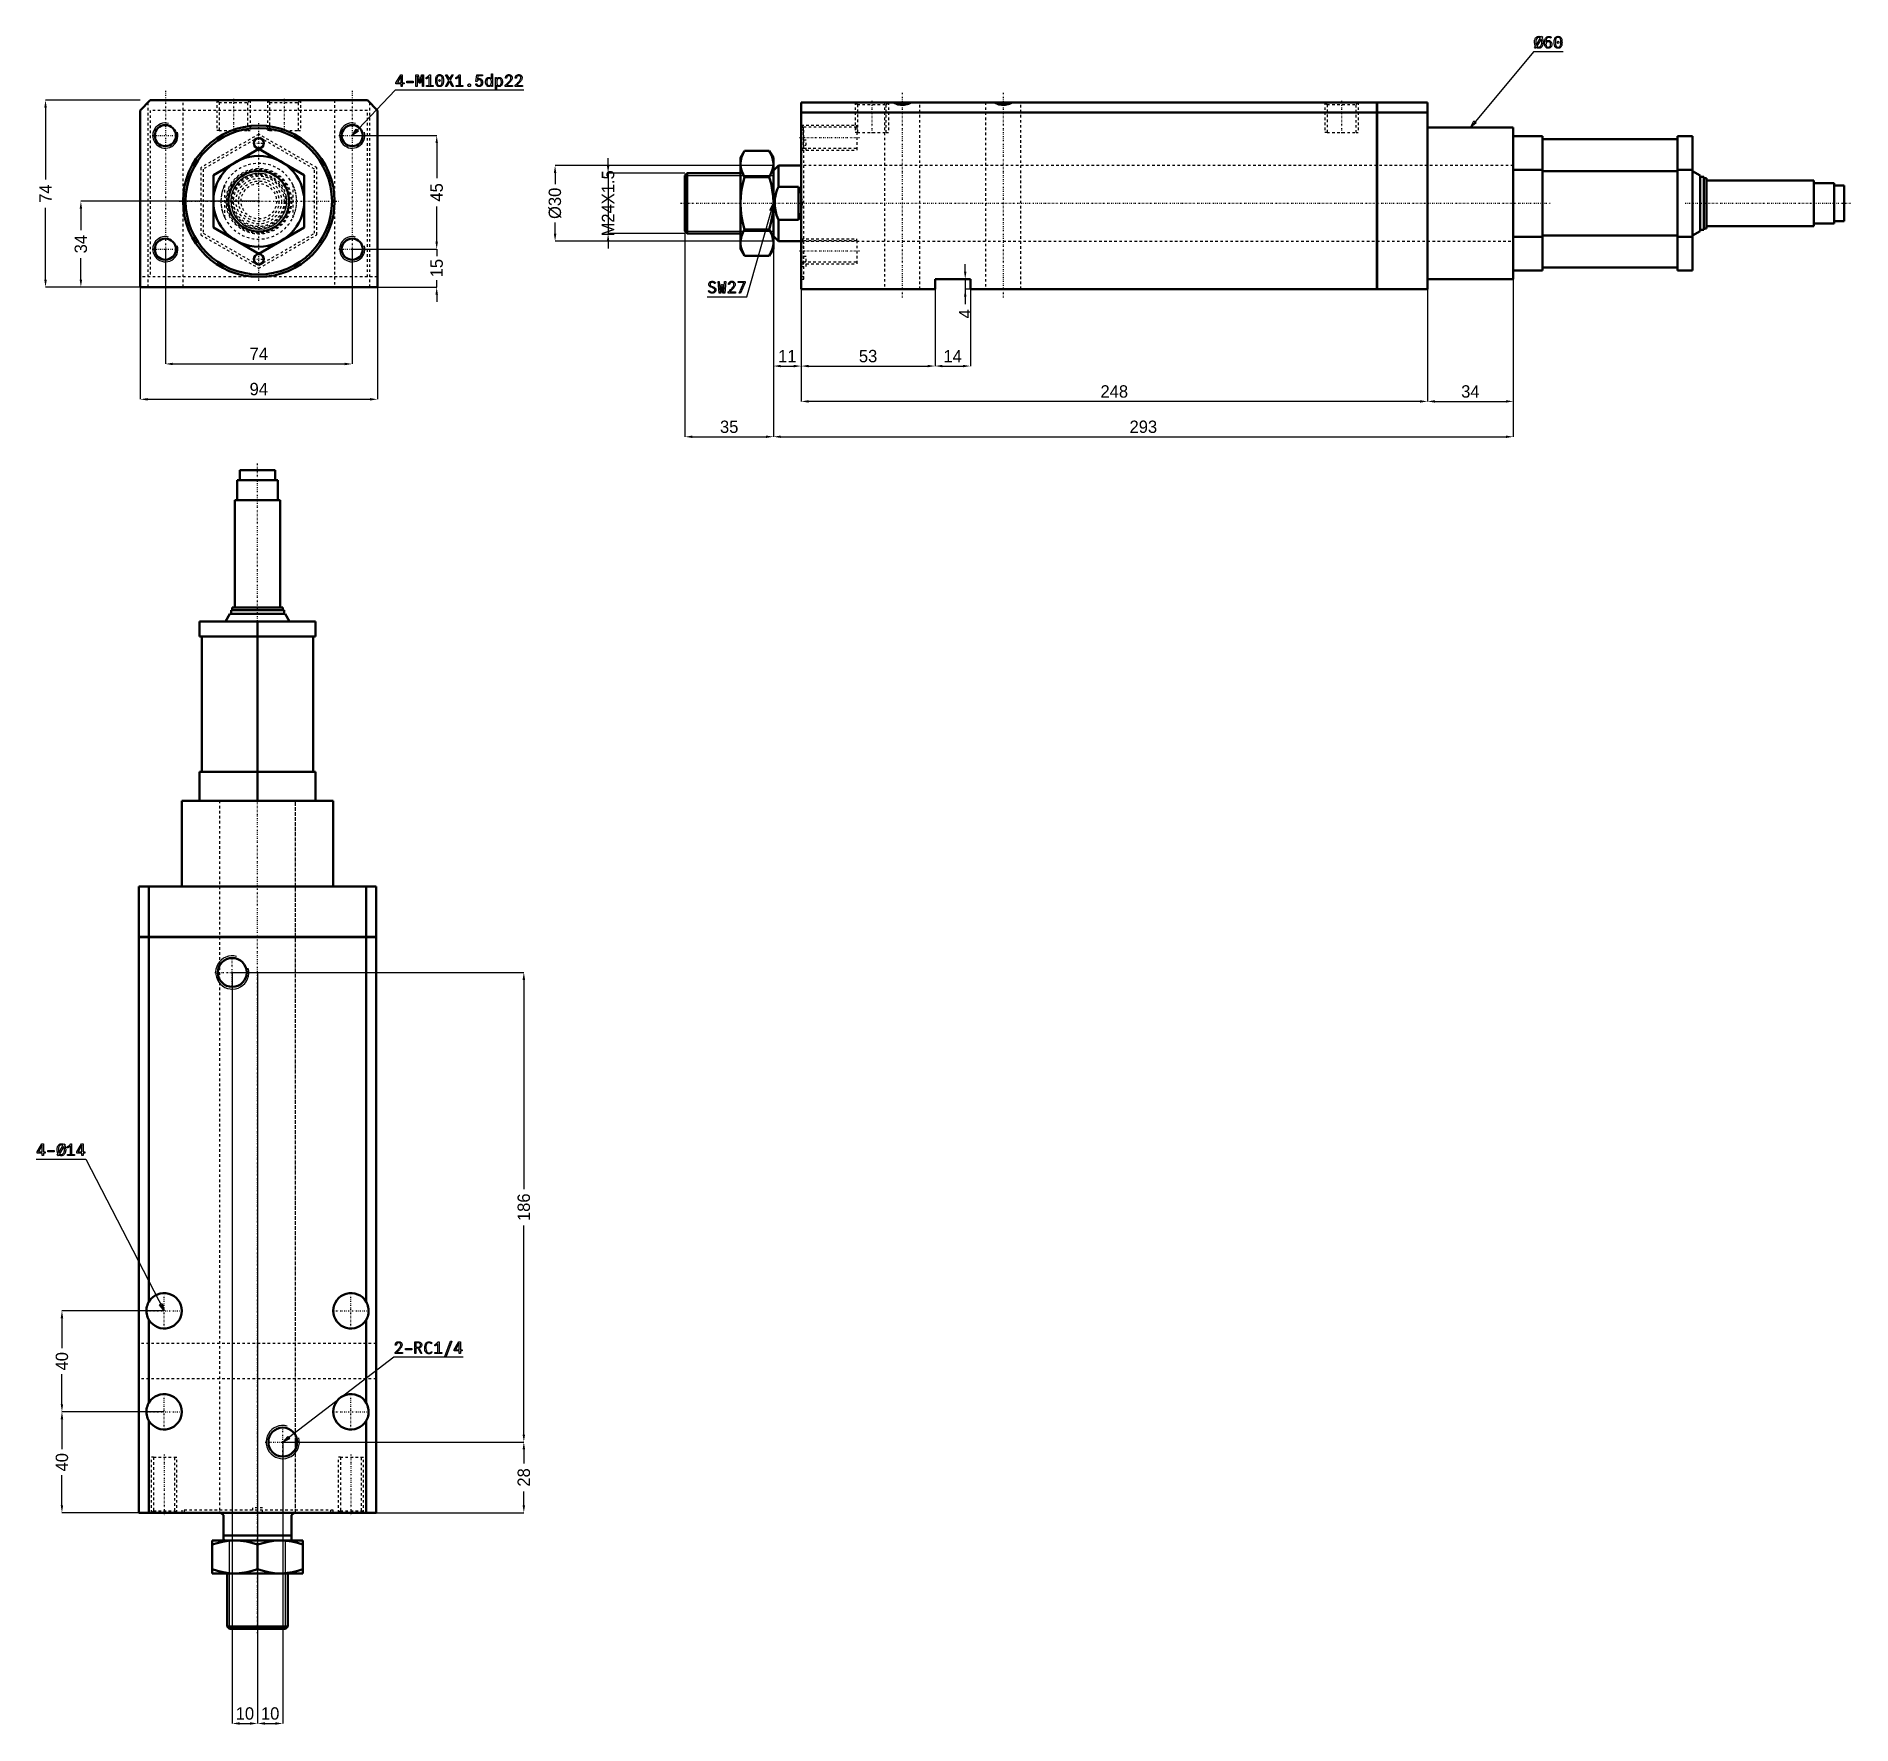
# Model space of a CAD drawing. Header units: millimetres. Extents: x -88 to 631, y -603 to 65.
import ezdxf

# ---------------------------------------------------------------- set-up
doc = ezdxf.new("R2010")
doc.units = ezdxf.units.MM
doc.linetypes.add('Center', pattern=[1.5, 0.45, -0.5, 0.05, -0.5])
doc.linetypes.add('Dashed', pattern=[2, 1, -1])
for name, color, linetype, lineweight in [('2d ConnectionPoints', 7, 'Continuous', 50), ('AM_0', 7, 'Continuous', 50), ('AM_5', 3, 'Continuous', 25), ('AM_7', 7, 'Center', 25), ('AM_9', 6, 'Dashed', 25)]:
    doc.layers.add(name, color=color, linetype=linetype, lineweight=lineweight)
doc.dimstyles.new('ISO-25', dxfattribs={"dimtxt": 2.5, "dimasz": 2.5, "dimexe": 1.25, "dimexo": 0.625, "dimtad": 1, "dimtxsty": 'Standard', "dimcen": 2.5, "dimadec": 0, "dimazin": 0, "dimtfac": 1, "dimtmove": 0, "dimatfit": 3, "dimfxl": 0, "dimarcsym": 0})

msp = doc.modelspace()

# ---------------------------------------------------------------- blocks, each defined once
blk = doc.blocks.new('1_JELS_A_70_EX_LA_50_150__L1rod_0_in_JELS_A_70_EX_LA_50_150__L1_0')
at = {"layer": 'AM_0'}
for p, q in [((-18, 10.39), (0, 20.78)), ((0, 20.78), (18, 10.39)), ((-18, -10.39), (-18, 10.39)), ((18, 10.39), (18, -10.39)), ((0, -20.78), (-18, -10.39)), ((18, -10.39), (0, -20.78))]:
    blk.add_line(p, q, dxfattribs=at)
for radius in [18, 12]:
    blk.add_circle((0, 0), radius, dxfattribs=at)
at = {"layer": 'AM_5'}
blk.add_arc((0, 0), 11.08, 75, 15, dxfattribs=at)
at = {"layer": 'AM_9'}
for p, q in [((0, 26.56), (-23, 13.28)), ((0, 25.4), (-22, 12.7)), ((23, 13.28), (0, 26.56)), ((22, 12.7), (0, 25.4)), ((-23, 13.28), (-23, -13.28)), ((-22, 12.7), (-22, -12.7)), ((22, -12.7), (22, 12.7)), ((23, -13.28), (23, 13.28)), ((-13.5, 6.54), (-13.79, 5.91)), ((-13.5, -6.54), (-13.5, 6.54)), ((13.5, 6.54), (13.5, -6.54)), ((-13.9, -5.63), (-13.5, -6.54)), ((-23, -13.28), (0, -26.56)), ((-22, -12.7), (0, -25.4)), ((0, -25.4), (22, -12.7)), ((0, -26.56), (23, -13.28))]:
    blk.add_line(p, q, dxfattribs=at)
for points in [[(-14.5, 3.84), (-14.78, 2.56), (-14.95, 1.26), (-15, 0.19)], [(-15, 0.19), (-14.96, -1.12), (-14.92, -1.57)], [(-13.79, 5.91), (-14.25, 4.69), (-14.5, 3.84)], [(14.5, 3.84), (14.11, 5.09), (13.61, 6.3), (13.5, 6.54)], [(14.5, -3.84), (14.78, -2.56), (14.95, -1.26), (15, 0.04), (14.94, 1.35), (14.76, 2.65), (14.5, 3.84)], [(-14.92, -1.57), (-14.72, -2.87), (-14.5, -3.84)], [(-14.5, -3.84), (-14.11, -5.09), (-13.9, -5.63)], [(13.5, -6.54), (14.02, -5.34), (14.43, -4.09), (14.5, -3.84)]]:
    blk.add_lwpolyline(points, dxfattribs=at)
for radius in [13, 12.7, 10.97, 10.5, 10, 9, 8, 7]:
    blk.add_circle((0, 0), radius, dxfattribs=at)
for start, end in [(25.84193, 154.15807), (205.84193, 334.15807)]:
    blk.add_arc((0, 0), 15, start, end, dxfattribs=at)
blk = doc.blocks.new('2_JELS_A_70_EX_LA_50_150__L1body_0_in_JELS_A_70_EX_LA_50_150__L1_0')
at = {"layer": 'AM_0'}
for p, q in [((-43, 40), (-47, 36)), ((-47, 36), (-47, -34)), ((43, 40), (-43, 40)), ((47, 36), (43, 40)), ((47, -34), (47, 36)), ((-47, -34), (47, -34))]:
    blk.add_line(p, q, dxfattribs=at)
for centre, radius in [((-37, 26), 4.188), ((0, 0), 30), ((0, 0), 29), ((37, 26), 4.188), ((0, 23), 2), ((-37, -19), 4.188), ((0, -23), 2), ((37, -19), 4.188)]:
    blk.add_circle(centre, radius, dxfattribs=at)
at = {"layer": 'AM_5', "linetype": 'Dashed'}
for p, q in [((-16.5785, 40), (-16.5785, 28)), ((-3.4215, 40), (-3.4215, 28)), ((3.4215, 40), (3.4215, 28)), ((16.5785, 40), (16.5785, 28)), ((-15.7225, 28), (-16.5785, 28)), ((-4.2775, 28), (-3.4215, 28)), ((4.2775, 28), (3.4215, 28)), ((15.7225, 28), (16.5785, 28))]:
    blk.add_line(p, q, dxfattribs=at)
at = {"layer": 'AM_5'}
for centre in [(-37, 26), (37, 26), (-37, -19), (37, -19)]:
    blk.add_arc(centre, 5, 75, 15, dxfattribs=at)
at = {"layer": 'AM_7'}
for p, q in [((-37, 43.7), (-37, -37.7)), ((37, 43.7), (37, -37.7)), ((-10, 40.6), (-10, 27.4)), ((10, 40.6), (10, 27.4)), ((0, -31.5), (0, 31.5)), ((-42.25, 26), (-31.75, 26)), ((-2.1, 23), (2.1, 23)), ((31.75, 26), (42.25, 26)), ((-31.5, 0), (31.5, 0)), ((-42.25, -19), (-31.75, -19)), ((31.75, -19), (42.25, -19)), ((-2.1, -23), (2.1, -23))]:
    blk.add_line(p, q, dxfattribs=at)
at = {"layer": 'AM_9'}
for p, q in [((-44, 39), (-44, -34)), ((43, 36), (-43, 36)), ((-43, 36), (-43, -30)), ((-30, -34), (-30, 40)), ((-16.5785, 40), (-15.7225, 39.144)), ((-15.7225, 39.144), (-15.7225, 28)), ((-15.7225, 39.144), (-4.2775, 39.144)), ((-4.2775, 39.144), (-3.4215, 40)), ((-4.2775, 28), (-4.2775, 39.144)), ((3.4215, 40), (4.2775, 39.144)), ((4.2775, 39.144), (4.2775, 28)), ((4.2775, 39.144), (15.7225, 39.144)), ((15.7225, 39.144), (16.5785, 40)), ((15.7225, 28), (15.7225, 39.144)), ((30, 40), (30, -34)), ((43, -30), (43, 36)), ((44, -34), (44, 39)), ((-15.7225, 28), (-4.2775, 28)), ((4.2775, 28), (15.7225, 28)), ((47, -30), (-47, -30))]:
    blk.add_line(p, q, dxfattribs=at)
blk.add_arc((0, 0), 15, 154.3904474, 205.609632, dxfattribs=at)
blk = doc.blocks.new('*D3')
at = {"layer": 'AM_5', "color": 0, "lineweight": -2}
for p, q in [((-47, -34), (-47, -78.45)), ((47, -34), (47, -78.45)), ((-44.06, -78.45), (44.06, -78.45))]:
    blk.add_line(p, q, dxfattribs=at)
at = {"layer": 'AM_5', "color": 0}
for points in [[(-44.06, -77.96), (-44.06, -78.94), (-47, -78.45)], [(44.06, -78.94), (44.06, -77.96), (47, -78.45)]]:
    blk.add_solid(points, dxfattribs=at)
at = {"layer": 'Defpoints', "color": 0}
for p in [(-47, -34), (47, -34), (47, -78.45)]:
    blk.add_point(p, dxfattribs=at)
at = {"layer": 'AM_5', "color": 0, "insert": (0, -74.42), "char_height": 4.9, "attachment_point": 5}
blk.add_mtext('94', dxfattribs=at)
blk = doc.blocks.new('*D4')
at = {"layer": 'AM_5', "color": 0, "lineweight": -2}
for p, q in [((-37, -19), (-37, -64.45)), ((37, -19), (37, -64.45)), ((-34.06, -64.45), (34.06, -64.45))]:
    blk.add_line(p, q, dxfattribs=at)
at = {"layer": 'AM_5', "color": 0}
for points in [[(-34.06, -63.96), (-34.06, -64.94), (-37, -64.45)], [(34.06, -64.94), (34.06, -63.96), (37, -64.45)]]:
    blk.add_solid(points, dxfattribs=at)
at = {"layer": 'Defpoints', "color": 0}
for p in [(-37, -19), (37, -19), (37, -64.45)]:
    blk.add_point(p, dxfattribs=at)
at = {"layer": 'AM_5', "color": 0, "insert": (0, -60.44), "char_height": 4.9, "attachment_point": 5}
blk.add_mtext('74', dxfattribs=at)
blk = doc.blocks.new('*D5')
at = {"layer": 'AM_5', "color": 0, "lineweight": -2}
for p, q in [((-47, 40), (-84.45, 40)), ((-84.45, 37.06), (-84.45, 8.55)), ((-84.45, -31.06), (-84.45, -2.55)), ((-47, -34), (-84.45, -34))]:
    blk.add_line(p, q, dxfattribs=at)
at = {"layer": 'AM_5', "color": 0}
for points in [[(-83.96, 37.06), (-84.94, 37.06), (-84.45, 40)], [(-84.94, -31.06), (-83.96, -31.06), (-84.45, -34)]]:
    blk.add_solid(points, dxfattribs=at)
at = {"layer": 'Defpoints', "color": 0}
for p in [(-84.45, 40), (-47, 40), (-47, -34)]:
    blk.add_point(p, dxfattribs=at)
at = {"layer": 'AM_5', "color": 0, "insert": (-84.45, 3), "char_height": 4.9, "attachment_point": 5, "rotation": 90}
blk.add_mtext('74', dxfattribs=at)
blk = doc.blocks.new('*D6')
at = {"layer": 'AM_5', "color": 0, "lineweight": -2}
for p, q in [((0, 0), (-70.45, 0)), ((-70.45, -2.94), (-70.45, -11.43)), ((-70.45, -31.06), (-70.45, -22.57)), ((-47, -34), (-70.45, -34))]:
    blk.add_line(p, q, dxfattribs=at)
at = {"layer": 'AM_5', "color": 0}
for points in [[(-69.96, -2.94), (-70.94, -2.94), (-70.45, 0)], [(-70.94, -31.06), (-69.96, -31.06), (-70.45, -34)]]:
    blk.add_solid(points, dxfattribs=at)
at = {"layer": 'Defpoints', "color": 0}
for p in [(0, 0), (-70.45, -34), (-47, -34)]:
    blk.add_point(p, dxfattribs=at)
at = {"layer": 'AM_5', "color": 0, "insert": (-70.45, -17), "char_height": 4.9, "attachment_point": 5, "rotation": 90}
blk.add_mtext('34', dxfattribs=at)
blk = doc.blocks.new('*D7')
at = {"layer": 'AM_5', "color": 0, "lineweight": -2}
for p, q in [((70.45, -16.06), (70.45, -13.12)), ((37, -19), (70.45, -19)), ((70.45, -19), (70.45, -21.71)), ((47, -34), (70.45, -34)), ((70.45, -34), (70.45, -31.29)), ((70.45, -36.94), (70.45, -39.88))]:
    blk.add_line(p, q, dxfattribs=at)
at = {"layer": 'AM_5', "color": 0}
for points in [[(69.96, -16.06), (70.94, -16.06), (70.45, -19)], [(70.94, -36.94), (69.96, -36.94), (70.45, -34)]]:
    blk.add_solid(points, dxfattribs=at)
at = {"layer": 'Defpoints', "color": 0}
for p in [(37, -19), (47, -34), (70.45, -34)]:
    blk.add_point(p, dxfattribs=at)
at = {"layer": 'AM_5', "color": 0, "insert": (70.45, -26.5), "char_height": 4.9, "attachment_point": 5, "rotation": 90}
blk.add_mtext('15', dxfattribs=at)
blk = doc.blocks.new('*D8')
at = {"layer": 'AM_5', "color": 0, "lineweight": -2}
for p, q in [((37, 26), (70.45, 26)), ((70.45, 23.06), (70.45, 9.14)), ((70.45, -16.06), (70.45, -2.14)), ((37, -19), (70.45, -19))]:
    blk.add_line(p, q, dxfattribs=at)
at = {"layer": 'AM_5', "color": 0}
for points in [[(70.94, 23.06), (69.96, 23.06), (70.45, 26)], [(69.96, -16.06), (70.94, -16.06), (70.45, -19)]]:
    blk.add_solid(points, dxfattribs=at)
at = {"layer": 'Defpoints', "color": 0}
for p in [(37, 26), (70.45, 26), (37, -19)]:
    blk.add_point(p, dxfattribs=at)
at = {"layer": 'AM_5', "color": 0, "insert": (70.45, 3.5), "char_height": 4.9, "attachment_point": 5, "rotation": 90}
blk.add_mtext('45', dxfattribs=at)
blk = doc.blocks.new('1_JELS_A_70_EX_LA_50_150__L1rod_0_in_JELS_A_70_EX_LA_50_150__L1_2')
at = {"layer": 'AM_0'}
for p, q in [((293.5, 26.56), (282, 26.56)), ((293.5, -26.56), (293.5, 26.56)), ((347, 25.4), (293.5, 25.4)), ((347, -26.56), (347, 26.56)), ((353, 26.56), (347, 26.56)), ((353, -26.56), (353, 26.56)), ((-22.39, 20.78), (-24, 18)), ((-24, 18), (-24, -18)), ((-22.39, 20.78), (-12.61, 20.78)), ((-11, 18), (-12.61, 20.78)), ((-11, 18), (-11, -18)), ((-9, 15), (-11, 13)), ((0, 15), (-9, 15)), ((-9, 15), (-9, 6.54)), ((-45.08, 12), (-46, 11.08)), ((-46, 11.08), (-46, -11.08)), ((-24, 12), (-45.08, 12)), ((-45.08, 12), (-45.08, -12)), ((-22.39, 10.39), (-12.61, 10.39)), ((293.5, 13.28), (282, 13.28)), ((347, 12.7), (293.5, 12.7)), ((353, 13.28), (347, 13.28)), ((356, 10.97), (353, 12.7)), ((356, 10.97), (356, -10.97)), ((357.5, 10.5), (356, 10.5)), ((357.5, 10.5), (357.5, -10.5)), ((358.5, 10), (357.5, 10)), ((358.5, 10), (358.5, -10)), ((401, 9), (358.5, 9)), ((401, 9), (401, -9)), ((409, 8), (401, 8)), ((409, 8), (409, -8)), ((-1, 6.54), (-9, 6.54)), ((-1, 6.54), (-1, -6.54)), ((413, 7), (409, 7)), ((413, 7), (413, -7)), ((-9, -6.54), (-1, -6.54)), ((-9, -6.54), (-9, -15)), ((409, -7), (413, -7)), ((-46, -11.08), (-45.08, -12)), ((-45.08, -12), (-24, -12)), ((-22.39, -10.39), (-12.61, -10.39)), ((-11, -13), (-9, -15)), ((293.5, -13.28), (282, -13.28)), ((347, -12.7), (293.5, -12.7)), ((353, -13.28), (347, -13.28)), ((353, -12.7), (356, -10.97)), ((356, -10.5), (357.5, -10.5)), ((357.5, -10), (358.5, -10)), ((358.5, -9), (401, -9)), ((401, -8), (409, -8)), ((-24, -18), (-22.39, -20.78)), ((-22.39, -20.78), (-12.61, -20.78)), ((-12.61, -20.78), (-11, -18)), ((-9, -15), (0, -15)), ((293.5, -26.56), (282, -26.56)), ((347, -25.4), (293.5, -25.4)), ((353, -26.56), (347, -26.56))]:
    blk.add_line(p, q, dxfattribs=at)
for points in [[(-22.39, 20.78), (-23.05, 19.52), (-23.56, 18.24), (-23.89, 16.92), (-24, 15.59)], [(-24, 15.59), (-23.99, 15.22), (-23.84, 14.01), (-23.51, 12.8), (-23.02, 11.59), (-22.39, 10.39)], [(-11, 15.59), (-11.01, 15.96), (-11.16, 17.17), (-11.49, 18.38), (-11.98, 19.59), (-12.61, 20.78)], [(-12.61, 10.39), (-11.95, 11.66), (-11.44, 12.94), (-11.11, 14.26), (-11, 15.59)], [(-22.39, 10.39), (-23.05, 7.86), (-23.56, 5.3), (-23.89, 2.66), (-24, 0)], [(-11, 0), (-11, 0.12), (-11.12, 2.7), (-11.43, 5.26), (-11.94, 7.84), (-12.61, 10.39)], [(-24, 0), (-24, -0.12), (-23.88, -2.7), (-23.57, -5.26), (-23.06, -7.84), (-22.39, -10.39)], [(-12.61, -10.39), (-11.95, -7.86), (-11.44, -5.3), (-11.11, -2.66), (-11, 0)], [(-9, 6.54), (-9.44, 5.45), (-9.85, 4.25), (-10.17, 3.02), (-10.39, 1.74), (-10.49, 0.45), (-10.47, -0.82), (-10.34, -2.08), (-10.09, -3.36), (-9.73, -4.63), (-9, -6.54)], [(0, 3.84), (-0.39, 5.09), (-0.89, 6.3), (-1, 6.54)], [(-1, -6.54), (-0.48, -5.34), (-0.07, -4.09), (0, -3.84)], [(-22.39, -10.39), (-23.05, -11.66), (-23.56, -12.94), (-23.89, -14.26), (-24, -15.59)], [(-11, -15.59), (-11.01, -15.22), (-11.16, -14.01), (-11.49, -12.8), (-11.98, -11.59), (-12.61, -10.39)], [(-24, -15.59), (-23.99, -15.96), (-23.84, -17.17), (-23.51, -18.38), (-23.02, -19.59), (-22.39, -20.78)], [(-12.61, -20.78), (-11.95, -19.52), (-11.44, -18.24), (-11.11, -16.92), (-11, -15.59)]]:
    blk.add_lwpolyline(points, dxfattribs=at)
at = {"layer": 'AM_5'}
for p, q in [((-46, 11.08), (-11, 11.08)), ((-11, 12), (-11, 11.08)), ((-46, -11.08), (-11, -11.08)), ((-11, -12), (-11, -11.08))]:
    blk.add_line(p, q, dxfattribs=at)
at = {"layer": 'AM_7'}
for p, q in [((-47.75, 0), (296.65, 0)), ((350, 0), (416, 0))]:
    blk.add_line(p, q, dxfattribs=at)
at = {"layer": 'AM_9'}
for p, q in [((282, 15), (0, 15)), ((0, -15), (282, -15))]:
    blk.add_line(p, q, dxfattribs=at)
blk.add_lwpolyline([(0, -3.84), (0.28, -2.56), (0.45, -1.26), (0.5, 0.04), (0.44, 1.35), (0.26, 2.65), (0, 3.84)], dxfattribs=at)
blk = doc.blocks.new('2_JELS_A_70_EX_LA_50_150__L1body_0_in_JELS_A_70_EX_LA_50_150__L1_2')
at = {"layer": 'AM_0'}
for p, q in [((0, -34), (0, 40)), ((228, 40), (0, 40)), ((248, 36), (0, 36)), ((228, -34), (228, 40)), ((228.05, -34), (228.05, 40)), ((248, 40), (228.05, 40)), ((248, -34), (248, 40)), ((282, 30), (248, 30)), ((282, 30), (282, -30)), ((53, -34), (0, -34)), ((67, -30), (53, -30)), ((53, -30), (53, -34)), ((67, -34), (67, -30)), ((228, -34), (67, -34)), ((228.05, -30), (228, -30)), ((248, -34), (228.05, -34)), ((248, -30), (282, -30))]:
    blk.add_line(p, q, dxfattribs=at)
for points in [[(43.61, 40), (43.07, 39.71), (42.51, 39.47), (41.93, 39.27), (41.34, 39.13), (40.73, 39.04), (40.12, 39), (39.51, 39.02), (38.91, 39.09), (38.31, 39.21), (37.72, 39.38), (37.15, 39.61), (36.61, 39.88), (36.39, 40)], [(83.61, 40), (83.07, 39.71), (82.51, 39.47), (81.93, 39.27), (81.34, 39.13), (80.73, 39.04), (80.12, 39), (79.51, 39.02), (78.91, 39.09), (78.31, 39.21), (77.72, 39.38), (77.15, 39.61), (76.61, 39.88), (76.39, 40)]]:
    blk.add_lwpolyline(points, dxfattribs=at)
at = {"layer": 'AM_5', "linetype": 'Dashed'}
for p, q in [((21.42, 40), (21.42, 28)), ((34.58, 40), (34.58, 28)), ((207.42, 40), (207.42, 28)), ((220.58, 40), (220.58, 28)), ((0, 31), (22, 31)), ((22, 30.19), (22, 31)), ((22.28, 28), (21.42, 28)), ((22, 21.81), (22, 21)), ((33.72, 28), (34.58, 28)), ((208.28, 28), (207.42, 28)), ((219.72, 28), (220.58, 28)), ((0, 21), (22, 21)), ((0, -14), (22, -14)), ((22, -14.81), (22, -14)), ((0, -24), (22, -24)), ((22, -23.19), (22, -24))]:
    blk.add_line(p, q, dxfattribs=at)
at = {"layer": 'AM_7'}
for p, q in [((40, 43.7), (40, -37.7)), ((80, 43.7), (80, -37.7)), ((28, 40.6), (28, 27.4)), ((214, 40.6), (214, 27.4)), ((23.1, 26), (-1.1, 26)), ((-0.1, 23), (2.1, 23)), ((23.1, -19), (-1.1, -19)), ((-0.1, -23), (2.1, -23))]:
    blk.add_line(p, q, dxfattribs=at)
at = {"layer": 'AM_9'}
for p, q in [((21.42, 40), (22.28, 39.14)), ((22.28, 39.14), (22.28, 28)), ((22.28, 39.14), (33.72, 39.14)), ((33, 40), (33, -34)), ((33.72, 39.14), (34.58, 40)), ((33.72, 28), (33.72, 39.14)), ((47, -34), (47, 40)), ((73, 40), (73, -34)), ((87, -34), (87, 40)), ((207.42, 40), (208.28, 39.14)), ((208.28, 39.14), (208.28, 28)), ((208.28, 39.14), (219.72, 39.14)), ((219.72, 39.14), (220.58, 40)), ((219.72, 28), (219.72, 39.14)), ((0.81, 30.19), (0, 31)), ((1, 30), (0, 30)), ((1, 29), (0, 29)), ((22, 30.19), (0.81, 30.19)), ((0.81, 30.19), (0.81, 21.81)), ((1, -30), (1, 30)), ((22, 30.19), (22, 21.81)), ((2, 25), (0, 25)), ((0, 21), (0.81, 21.81)), ((0.81, 21.81), (22, 21.81)), ((2, 21), (2, 25)), ((22.28, 28), (33.72, 28)), ((208.28, 28), (219.72, 28)), ((0, 21), (2, 21)), ((282, 15), (0, 15)), ((0.81, -14.81), (0, -14)), ((0, -15), (282, -15)), ((2, -21), (0, -21)), ((22, -14.81), (0.81, -14.81)), ((0.81, -14.81), (0.81, -23.19)), ((2, -25), (2, -21)), ((22, -14.81), (22, -23.19)), ((0, -24), (0.81, -23.19)), ((0, -25), (2, -25)), ((0.81, -23.19), (22, -23.19)), ((0, -29), (1, -29)), ((0, -30), (1, -30))]:
    blk.add_line(p, q, dxfattribs=at)
blk = doc.blocks.new('*D22')
at = {"layer": 'AM_5', "color": 0, "lineweight": -2}
for p, q in [((267.77, -34.83), (267.77, -65.28)), ((281.77, -34.83), (281.77, -65.28)), ((270.71, -65.28), (278.83, -65.28))]:
    blk.add_line(p, q, dxfattribs=at)
at = {"layer": 'AM_5', "color": 0}
for points in [[(270.71, -64.79), (270.71, -65.77), (267.77, -65.28)], [(278.83, -65.77), (278.83, -64.79), (281.77, -65.28)]]:
    blk.add_solid(points, dxfattribs=at)
at = {"layer": 'Defpoints', "color": 0}
for p in [(267.77, -34.83), (281.77, -34.83), (281.77, -65.28)]:
    blk.add_point(p, dxfattribs=at)
at = {"layer": 'AM_5', "color": 0, "insert": (274.77, -61.36), "char_height": 4.9, "attachment_point": 5}
blk.add_mtext('14', dxfattribs=at)
blk = doc.blocks.new('*D23')
at = {"layer": 'AM_5', "color": 0, "lineweight": -2}
for p, q in [((214.77, -0.83), (214.77, -79.28)), ((462.77, -0.83), (462.77, -79.28)), ((459.83, -79.28), (217.71, -79.28))]:
    blk.add_line(p, q, dxfattribs=at)
at = {"layer": 'AM_5', "color": 0}
for points in [[(217.71, -78.79), (217.71, -79.77), (214.77, -79.28)], [(459.83, -79.77), (459.83, -78.79), (462.77, -79.28)]]:
    blk.add_solid(points, dxfattribs=at)
at = {"layer": 'Defpoints', "color": 0}
for p in [(214.77, -0.83), (462.77, -0.83), (214.77, -79.28)]:
    blk.add_point(p, dxfattribs=at)
at = {"layer": 'AM_5', "color": 0, "insert": (338.77, -75.36), "char_height": 4.9, "attachment_point": 5}
blk.add_mtext('248', dxfattribs=at)
blk = doc.blocks.new('*D24')
at = {"layer": 'AM_5', "color": 0, "lineweight": -2}
for p, q in [((462.77, -0.83), (462.77, -79.28)), ((496.77, -0.83), (496.77, -79.28)), ((465.71, -79.28), (493.83, -79.28))]:
    blk.add_line(p, q, dxfattribs=at)
at = {"layer": 'AM_5', "color": 0}
for points in [[(465.71, -78.79), (465.71, -79.77), (462.77, -79.28)], [(493.83, -79.77), (493.83, -78.79), (496.77, -79.28)]]:
    blk.add_solid(points, dxfattribs=at)
at = {"layer": 'Defpoints', "color": 0}
for p in [(462.77, -0.83), (496.77, -0.83), (496.77, -79.28)]:
    blk.add_point(p, dxfattribs=at)
at = {"layer": 'AM_5', "color": 0, "insert": (479.77, -75.36), "char_height": 4.9, "attachment_point": 5}
blk.add_mtext('34', dxfattribs=at)
blk = doc.blocks.new('*D25')
at = {"layer": 'AM_5', "color": 0, "lineweight": -2}
for p, q in [((279.74, -27.89), (279.74, -24.95)), ((281.77, -30.83), (279.74, -30.83)), ((279.74, -30.83), (279.74, -34.83)), ((281.77, -34.83), (279.74, -34.83)), ((279.74, -34.83), (279.74, -40.71))]:
    blk.add_line(p, q, dxfattribs=at)
at = {"layer": 'AM_5', "color": 0}
for points in [[(279.25, -27.89), (280.23, -27.89), (279.74, -30.83)], [(280.23, -37.77), (279.25, -37.77), (279.74, -34.83)]]:
    blk.add_solid(points, dxfattribs=at)
at = {"layer": 'Defpoints', "color": 0}
for p in [(279.74, -34.83), (281.77, -30.83), (281.77, -34.83)]:
    blk.add_point(p, dxfattribs=at)
at = {"layer": 'AM_5', "color": 0, "insert": (279.74, -44.63), "char_height": 4.9, "attachment_point": 5, "rotation": 90}
blk.add_mtext('4', dxfattribs=at)
blk = doc.blocks.new('*D26')
at = {"layer": 'AM_5', "color": 0, "lineweight": -2}
for p, q in [((214.77, -0.83), (214.77, -65.28)), ((267.77, -34.83), (267.77, -65.28)), ((217.71, -65.28), (264.83, -65.28))]:
    blk.add_line(p, q, dxfattribs=at)
at = {"layer": 'AM_5', "color": 0}
for points in [[(217.71, -64.79), (217.71, -65.77), (214.77, -65.28)], [(264.83, -65.77), (264.83, -64.79), (267.77, -65.28)]]:
    blk.add_solid(points, dxfattribs=at)
at = {"layer": 'Defpoints', "color": 0}
for p in [(214.77, -0.83), (267.77, -34.83), (267.77, -65.28)]:
    blk.add_point(p, dxfattribs=at)
at = {"layer": 'AM_5', "color": 0, "insert": (241.27, -61.36), "char_height": 4.9, "attachment_point": 5}
blk.add_mtext('53', dxfattribs=at)
blk = doc.blocks.new('*D27')
at = {"layer": 'AM_5', "color": 0, "lineweight": -2}
for p, q in [((203.77, -0.83), (203.77, -65.28)), ((214.77, -34.83), (214.77, -65.28)), ((206.71, -65.28), (211.83, -65.28))]:
    blk.add_line(p, q, dxfattribs=at)
at = {"layer": 'AM_5', "color": 0}
for points in [[(206.71, -64.79), (206.71, -65.77), (203.77, -65.28)], [(211.83, -65.77), (211.83, -64.79), (214.77, -65.28)]]:
    blk.add_solid(points, dxfattribs=at)
at = {"layer": 'Defpoints', "color": 0}
for p in [(203.77, -0.83), (214.77, -34.83), (214.77, -65.28)]:
    blk.add_point(p, dxfattribs=at)
at = {"layer": 'AM_5', "color": 0, "insert": (209.27, -61.36), "char_height": 4.9, "attachment_point": 5}
blk.add_mtext('11', dxfattribs=at)
blk = doc.blocks.new('*D28')
at = {"layer": 'AM_5', "color": 0, "lineweight": -2}
for p, q in [((203.77, -0.83), (203.77, -93.28)), ((168.77, -12.83), (168.77, -93.28)), ((171.71, -93.28), (200.83, -93.28))]:
    blk.add_line(p, q, dxfattribs=at)
at = {"layer": 'AM_5', "color": 0}
for points in [[(171.71, -92.79), (171.71, -93.77), (168.77, -93.28)], [(200.83, -93.77), (200.83, -92.79), (203.77, -93.28)]]:
    blk.add_solid(points, dxfattribs=at)
at = {"layer": 'Defpoints', "color": 0}
for p in [(203.77, -0.83), (168.77, -12.83), (203.77, -93.28)]:
    blk.add_point(p, dxfattribs=at)
at = {"layer": 'AM_5', "color": 0, "insert": (186.27, -89.36), "char_height": 4.9, "attachment_point": 5}
blk.add_mtext('35', dxfattribs=at)
blk = doc.blocks.new('*D29')
at = {"layer": 'AM_5', "color": 0, "lineweight": -2}
for p, q in [((203.77, -0.83), (203.77, -93.28)), ((496.77, -0.83), (496.77, -93.28)), ((206.71, -93.28), (493.83, -93.28))]:
    blk.add_line(p, q, dxfattribs=at)
at = {"layer": 'AM_5', "color": 0}
for points in [[(206.71, -92.79), (206.71, -93.77), (203.77, -93.28)], [(493.83, -93.77), (493.83, -92.79), (496.77, -93.28)]]:
    blk.add_solid(points, dxfattribs=at)
at = {"layer": 'Defpoints', "color": 0}
for p in [(203.77, -0.83), (496.77, -0.83), (496.77, -93.28)]:
    blk.add_point(p, dxfattribs=at)
at = {"layer": 'AM_5', "color": 0, "insert": (350.27, -89.36), "char_height": 4.9, "attachment_point": 5}
blk.add_mtext('293', dxfattribs=at)
blk = doc.blocks.new('*D30')
at = {"layer": 'AM_5', "color": 0, "lineweight": -2}
for p, q in [((138.32, 14.11), (138.32, 17.05)), ((168.77, 11.17), (138.32, 11.17)), ((138.32, 11.17), (138.32, -12.83)), ((168.77, -12.83), (138.32, -12.83)), ((138.32, -15.77), (138.32, -18.71))]:
    blk.add_line(p, q, dxfattribs=at)
at = {"layer": 'AM_5', "color": 0}
for points in [[(137.83, 14.11), (138.81, 14.11), (138.32, 11.17)], [(138.81, -15.77), (137.83, -15.77), (138.32, -12.83)]]:
    blk.add_solid(points, dxfattribs=at)
at = {"layer": 'Defpoints', "color": 0}
for p in [(168.77, 11.17), (138.32, -12.83), (168.77, -12.83)]:
    blk.add_point(p, dxfattribs=at)
at = {"layer": 'AM_5', "color": 0, "insert": (138.32, -0.83), "char_height": 4.9, "attachment_point": 5, "rotation": 90}
blk.add_mtext('M24X1.5', dxfattribs=at)
blk = doc.blocks.new('*D31')
at = {"layer": 'AM_5', "color": 0, "lineweight": -2}
for p, q in [((203.77, 14.17), (117.32, 14.17)), ((117.32, 11.23), (117.32, 6.77)), ((117.32, -12.89), (117.32, -8.42)), ((203.77, -15.83), (117.32, -15.83))]:
    blk.add_line(p, q, dxfattribs=at)
at = {"layer": 'AM_5', "color": 0}
for points in [[(117.81, 11.23), (116.83, 11.23), (117.32, 14.17)], [(116.83, -12.89), (117.81, -12.89), (117.32, -15.83)]]:
    blk.add_solid(points, dxfattribs=at)
at = {"layer": 'Defpoints', "color": 0}
for p in [(203.77, 14.17), (117.32, -15.83), (203.77, -15.83)]:
    blk.add_point(p, dxfattribs=at)
at = {"layer": 'AM_5', "color": 0, "insert": (117.32, -0.83), "char_height": 4.9, "attachment_point": 5, "rotation": 90}
blk.add_mtext('Ø30', dxfattribs=at)
blk = doc.blocks.new('1_JELS_A_70_EX_LA_50_150__L1rod_0_in_JELS_A_70_EX_LA_50_150__L1_4')
at = {"layer": 'AM_0'}
for p, q in [((-7, 413), (7, 413)), ((-7, 413), (-7, 409)), ((7, 409), (7, 413)), ((-8, 409), (8, 409)), ((-8, 409), (-8, 401)), ((8, 401), (8, 409)), ((-9, 401), (9, 401)), ((-9, 401), (-9, 358.5)), ((9, 358.5), (9, 401)), ((23, 353), (-23, 353)), ((-23, 353), (-23, 347)), ((-10.97, 356), (-12.7, 353)), ((-10.97, 356), (10.97, 356)), ((-10.5, 357.5), (10.5, 357.5)), ((-10.5, 357.5), (-10.5, 356)), ((-10, 358.5), (10, 358.5)), ((-10, 358.5), (-10, 357.5)), ((0, 353), (0, 282)), ((10, 357.5), (10, 358.5)), ((10.5, 356), (10.5, 357.5)), ((12.7, 353), (10.97, 356)), ((23, 353), (23, 347)), ((23, 347), (-23, 347)), ((-22, 347), (-22, 293.5)), ((22, 347), (22, 293.5)), ((23, 293.5), (-23, 293.5)), ((-23, 293.5), (-23, 282)), ((23, 293.5), (23, 282)), ((14.5, 0), (13.5, -1)), ((-13.5, -1), (-14.5, 0)), ((-13.5, -10.5), (-13.5, -1)), ((13.5, -1), (13.5, -10.5)), ((-18, -11), (18, -11)), ((-18, -24), (-18, -11)), ((-13.5, -9), (13.5, -9)), ((-13.5, -10.5), (-13, -11)), ((0, -22.39), (0, -12.61)), ((13, -11), (13.5, -10.5)), ((18, -11), (18, -24)), ((-18, -24), (18, -24)), ((-12, -24), (-12, -45.08)), ((12, -45.08), (12, -24)), ((-12, -45.08), (-11.08, -46)), ((-12, -45.08), (12, -45.08)), ((-11.08, -46), (11.08, -46)), ((11.08, -46), (12, -45.08))]:
    blk.add_line(p, q, dxfattribs=at)
for points in [[(-9, -11), (-9.64, -11.01), (-11.74, -11.16), (-13.83, -11.49), (-15.93, -11.98), (-18, -12.61)], [(0, -12.61), (-2.19, -11.95), (-4.41, -11.44), (-6.7, -11.11), (-9, -11)], [(9, -11), (8.36, -11.01), (6.26, -11.16), (4.17, -11.49), (2.07, -11.98), (0, -12.61)], [(18, -12.61), (15.81, -11.95), (13.59, -11.44), (11.3, -11.11), (9, -11)], [(-18, -22.39), (-15.81, -23.05), (-13.59, -23.56), (-11.3, -23.89), (-9, -24)], [(-9, -24), (-8.36, -23.99), (-6.26, -23.84), (-4.17, -23.51), (-2.07, -23.02), (0, -22.39)], [(0, -22.39), (2.19, -23.05), (4.41, -23.56), (6.7, -23.89), (9, -24)], [(9, -24), (9.64, -23.99), (11.74, -23.84), (13.83, -23.51), (15.93, -23.02), (18, -22.39)]]:
    blk.add_lwpolyline(points, dxfattribs=at)
at = {"layer": 'AM_5'}
for p, q in [((-12, -11), (-11.08, -11)), ((-11.08, -46), (-11.08, -11)), ((11.08, -46), (11.08, -11)), ((12, -11), (11.08, -11))]:
    blk.add_line(p, q, dxfattribs=at)
at = {"layer": 'AM_7'}
for p, q in [((0, 350), (0, 416)), ((0, -47.75), (0, 296.65))]:
    blk.add_line(p, q, dxfattribs=at)
at = {"layer": 'AM_9'}
for p, q in [((-15, 282), (-15, 0.5)), ((15, 0.5), (15, 282)), ((-14.5, 0), (-15, 0.5)), ((15, 0.5), (14.5, 0))]:
    blk.add_line(p, q, dxfattribs=at)
blk = doc.blocks.new('2_JELS_A_70_EX_LA_50_150__L1body_0_in_JELS_A_70_EX_LA_50_150__L1_4')
at = {"layer": 'AM_0'}
for p, q in [((-30, 282), (30, 282)), ((-30, 282), (-30, 248)), ((30, 248), (30, 282)), ((47, 248), (-47, 248)), ((-47, 248), (-47, 228.05)), ((-43, 248), (-43, 83.61)), ((43, 248), (43, 83.61)), ((47, 248), (47, 228.05)), ((47, 228.05), (-47, 228.05)), ((47, 228), (-47, 228)), ((-47, 228), (-47, 0)), ((47, 228), (47, 0)), ((-43, 76.39), (-43, 43.61)), ((43, 76.39), (43, 43.61)), ((-43, 36.39), (-43, 0)), ((43, 36.39), (43, 0)), ((47, 0), (-47, 0))]:
    blk.add_line(p, q, dxfattribs=at)
for points in [[(-43, 76.39), (-43.29, 76.93), (-43.53, 77.49), (-43.73, 78.07), (-43.87, 78.66), (-43.96, 79.27), (-44, 79.88), (-43.98, 80.49), (-43.91, 81.09), (-43.79, 81.69), (-43.62, 82.28), (-43.39, 82.85), (-43.12, 83.39), (-43, 83.61)], [(43, 83.61), (43.29, 83.07), (43.53, 82.51), (43.73, 81.93), (43.87, 81.34), (43.96, 80.73), (44, 80.12), (43.98, 79.51), (43.91, 78.91), (43.79, 78.31), (43.62, 77.72), (43.39, 77.15), (43.12, 76.61), (43, 76.39)], [(-43, 36.39), (-43.29, 36.93), (-43.53, 37.49), (-43.73, 38.07), (-43.87, 38.66), (-43.96, 39.27), (-44, 39.88), (-43.98, 40.49), (-43.91, 41.09), (-43.79, 41.69), (-43.62, 42.28), (-43.39, 42.85), (-43.12, 43.39), (-43, 43.61)], [(43, 43.61), (43.29, 43.07), (43.53, 42.51), (43.73, 41.93), (43.87, 41.34), (43.96, 40.73), (44, 40.12), (43.98, 39.51), (43.91, 38.91), (43.79, 38.31), (43.62, 37.72), (43.39, 37.15), (43.12, 36.61), (43, 36.39)]]:
    blk.add_lwpolyline(points, dxfattribs=at)
for centre in [(-10, 214), (10, 28)]:
    blk.add_circle(centre, 5.72, dxfattribs=at)
for centre, start, end in [((-37, 80), 211.00272, 148.99728), ((37, 80), 31.00272, 328.99728), ((-37, 40), 211.00272, 148.99728), ((37, 40), 31.00272, 328.99728)]:
    blk.add_arc(centre, 7, start, end, dxfattribs=at)
at = {"layer": 'AM_5', "linetype": 'Dashed'}
for p, q in [((-42, 0), (-42, 22)), ((-41.19, 22), (-42, 22)), ((-32.81, 22), (-32, 22)), ((-32, 0), (-32, 22)), ((32, 0), (32, 22)), ((32.81, 22), (32, 22)), ((41.19, 22), (42, 22)), ((42, 0), (42, 22))]:
    blk.add_line(p, q, dxfattribs=at)
at = {"layer": 'AM_5'}
for centre in [(-10, 214), (10, 28)]:
    blk.add_arc(centre, 6.58, 75, 15, dxfattribs=at)
at = {"layer": 'AM_7'}
for p, q in [((-10, 207.09), (-10, 220.91)), ((-16.91, 214), (-3.09, 214)), ((-37, 72.65), (-37, 87.35)), ((37, 72.65), (37, 87.35)), ((-44.35, 80), (-29.65, 80)), ((29.65, 80), (44.35, 80)), ((-37, 32.65), (-37, 47.35)), ((37, 32.65), (37, 47.35)), ((-44.35, 40), (-29.65, 40)), ((29.65, 40), (44.35, 40)), ((10, 21.09), (10, 34.91)), ((-37, 23.1), (-37, -1.1)), ((3.09, 28), (16.91, 28)), ((37, 23.1), (37, -1.1))]:
    blk.add_line(p, q, dxfattribs=at)
at = {"layer": 'AM_9'}
for p, q in [((-15, 282), (-15, 0)), ((15, 0), (15, 282)), ((47, 67), (-47, 67)), ((47, 53), (-47, 53)), ((-41.19, 22), (-32.81, 22)), ((-41.19, 22), (-41.19, 0.81)), ((-32.81, 0.81), (-32.81, 22)), ((32.81, 22), (41.19, 22)), ((32.81, 22), (32.81, 0.81)), ((41.19, 0.81), (41.19, 22)), ((-41.19, 0.81), (-42, 0)), ((-41.19, 0.81), (-32.81, 0.81)), ((-32, 0), (-32.81, 0.81)), ((30, 1), (-30, 1)), ((-30, 1), (-30, 0)), ((-29, 1), (-29, 0)), ((2, 2), (-2, 2)), ((-2, 2), (-2, 0)), ((2, 0), (2, 2)), ((29, 0), (29, 1)), ((30, 0), (30, 1)), ((32.81, 0.81), (32, 0)), ((32.81, 0.81), (41.19, 0.81)), ((42, 0), (41.19, 0.81))]:
    blk.add_line(p, q, dxfattribs=at)
blk = doc.blocks.new('*D41')
at = {"layer": 'AM_5', "color": 0, "lineweight": -2}
for p, q in [((-37.5, -479.45), (-77.95, -479.45)), ((-77.95, -482.39), (-77.95, -494.3)), ((-77.95, -516.51), (-77.95, -504.59)), ((-47.5, -519.45), (-77.95, -519.45))]:
    blk.add_line(p, q, dxfattribs=at)
at = {"layer": 'AM_5', "color": 0}
for points in [[(-77.46, -482.39), (-78.44, -482.39), (-77.95, -479.45)], [(-78.44, -516.51), (-77.46, -516.51), (-77.95, -519.45)]]:
    blk.add_solid(points, dxfattribs=at)
at = {"layer": 'Defpoints', "color": 0}
for p in [(-37.5, -479.45), (-77.95, -519.45), (-47.5, -519.45)]:
    blk.add_point(p, dxfattribs=at)
at = {"layer": 'AM_5', "color": 0, "insert": (-77.95, -499.45), "char_height": 4.9, "attachment_point": 5, "rotation": 90}
blk.add_mtext('40', dxfattribs=at)
blk = doc.blocks.new('*D42')
at = {"layer": 'AM_5', "color": 0, "lineweight": -2}
for p, q in [((-37.5, -439.45), (-77.95, -439.45)), ((-77.95, -442.39), (-77.95, -454.3)), ((-77.95, -476.51), (-77.95, -464.59)), ((-37.5, -479.45), (-77.95, -479.45))]:
    blk.add_line(p, q, dxfattribs=at)
at = {"layer": 'AM_5', "color": 0}
for points in [[(-77.46, -442.39), (-78.44, -442.39), (-77.95, -439.45)], [(-78.44, -476.51), (-77.46, -476.51), (-77.95, -479.45)]]:
    blk.add_solid(points, dxfattribs=at)
at = {"layer": 'Defpoints', "color": 0}
for p in [(-37.5, -439.45), (-77.95, -479.45), (-37.5, -479.45)]:
    blk.add_point(p, dxfattribs=at)
at = {"layer": 'AM_5', "color": 0, "insert": (-77.95, -459.45), "char_height": 4.9, "attachment_point": 5, "rotation": 90}
blk.add_mtext('40', dxfattribs=at)
blk = doc.blocks.new('*D43')
at = {"layer": 'AM_5', "color": 0, "lineweight": -2}
for p, q in [((-10.5, -305.45), (-10.5, -602.9)), ((-0.5, -305.45), (-0.5, -602.9)), ((-7.56, -602.9), (-3.44, -602.9))]:
    blk.add_line(p, q, dxfattribs=at)
at = {"layer": 'AM_5', "color": 0}
for points in [[(-7.56, -602.41), (-7.56, -603.39), (-10.5, -602.9)], [(-3.44, -603.39), (-3.44, -602.41), (-0.5, -602.9)]]:
    blk.add_solid(points, dxfattribs=at)
at = {"layer": 'Defpoints', "color": 0}
for p in [(-10.5, -305.45), (-0.5, -305.45), (-0.5, -602.9)]:
    blk.add_point(p, dxfattribs=at)
at = {"layer": 'AM_5', "color": 0, "insert": (-5.5, -598.98), "char_height": 4.9, "attachment_point": 5}
blk.add_mtext('10', dxfattribs=at)
blk = doc.blocks.new('*D44')
at = {"layer": 'AM_5', "color": 0, "lineweight": -2}
for p, q in [((-0.5, -491.45), (-0.5, -602.9)), ((9.5, -491.45), (9.5, -602.9)), ((2.44, -602.9), (6.56, -602.9))]:
    blk.add_line(p, q, dxfattribs=at)
at = {"layer": 'AM_5', "color": 0}
for points in [[(2.44, -602.41), (2.44, -603.39), (-0.5, -602.9)], [(6.56, -603.39), (6.56, -602.41), (9.5, -602.9)]]:
    blk.add_solid(points, dxfattribs=at)
at = {"layer": 'Defpoints', "color": 0}
for p in [(-0.5, -491.45), (9.5, -491.45), (9.5, -602.9)]:
    blk.add_point(p, dxfattribs=at)
at = {"layer": 'AM_5', "color": 0, "insert": (4.5, -598.98), "char_height": 4.9, "attachment_point": 5}
blk.add_mtext('10', dxfattribs=at)
blk = doc.blocks.new('*D45')
at = {"layer": 'AM_5', "color": 0, "lineweight": -2}
for p, q in [((9.5, -491.45), (104.95, -491.45)), ((104.95, -494.39), (104.95, -499.9)), ((104.95, -516.51), (104.95, -511)), ((36.5, -519.45), (104.95, -519.45))]:
    blk.add_line(p, q, dxfattribs=at)
at = {"layer": 'AM_5', "color": 0}
for points in [[(105.44, -494.39), (104.46, -494.39), (104.95, -491.45)], [(104.46, -516.51), (105.44, -516.51), (104.95, -519.45)]]:
    blk.add_solid(points, dxfattribs=at)
at = {"layer": 'Defpoints', "color": 0}
for p in [(9.5, -491.45), (36.5, -519.45), (104.95, -519.45)]:
    blk.add_point(p, dxfattribs=at)
at = {"layer": 'AM_5', "color": 0, "insert": (104.95, -505.45), "char_height": 4.9, "attachment_point": 5, "rotation": 90}
blk.add_mtext('28', dxfattribs=at)
blk = doc.blocks.new('*D46')
at = {"layer": 'AM_5', "color": 0, "lineweight": -2}
for p, q in [((-10.5, -305.45), (104.95, -305.45)), ((104.95, -308.39), (104.95, -391.26)), ((104.95, -488.51), (104.95, -405.64)), ((9.5, -491.45), (104.95, -491.45))]:
    blk.add_line(p, q, dxfattribs=at)
at = {"layer": 'AM_5', "color": 0}
for points in [[(105.44, -308.39), (104.46, -308.39), (104.95, -305.45)], [(104.46, -488.51), (105.44, -488.51), (104.95, -491.45)]]:
    blk.add_solid(points, dxfattribs=at)
at = {"layer": 'Defpoints', "color": 0}
for p in [(-10.5, -305.45), (9.5, -491.45), (104.95, -491.45)]:
    blk.add_point(p, dxfattribs=at)
at = {"layer": 'AM_5', "color": 0, "insert": (104.95, -398.45), "char_height": 4.9, "attachment_point": 5, "rotation": 90}
blk.add_mtext('186', dxfattribs=at)

# ---------------------------------------------------------------- dimensions: what is measured, and where the dimension line sits
at = {"layer": 'AM_5'}
for base, p1, p2, text, picture, middle in [((-84.45, 40), (-47, -34), (-47, 40), '74', '*D5', (-84.45, 3)), ((70.45, 26), (37, -19), (37, 26), '45', '*D8', (70.45, 3.5)), ((138.319, -12.829), (168.769, 11.171), (168.769, -12.829), 'M24X1.5', '*D30', (138.319, -0.829)), ((117.319, -15.829), (203.769, 14.171), (203.769, -15.829), 'Ø30', '*D31', (117.319, -0.829)), ((-70.45, -34), (0, 0), (-47, -34), '34', '*D6', (-70.45, -17)), ((70.45, -34), (37, -19), (47, -34), '15', '*D7', (70.45, -26.5)), ((279.739, -34.829), (281.769, -30.829), (281.769, -34.829), '4', '*D25', (279.739, -44.629)), ((104.946, -491.449), (-10.504, -305.449), (9.496, -491.449), '186', '*D46', (104.946, -398.449)), ((-77.954, -479.449), (-37.504, -439.449), (-37.504, -479.449), '40', '*D42', (-77.954, -459.449)), ((-77.954, -519.449), (-37.504, -479.449), (-47.504, -519.449), '40', '*D41', (-77.954, -499.449)), ((104.946, -519.449), (9.496, -491.449), (36.496, -519.449), '28', '*D45', (104.946, -505.449))]:
    dim = msp.add_linear_dim(base=base, p1=p1, p2=p2, angle=90, text=text, dimstyle='ISO-25', override={"dimtxt": 4.9, "dimasz": 2.94, "dimexe": 0, "dimexo": 0, "dimgap": 1.47}, dxfattribs=at)
    dim.commit()
    dim.dimension.update_dxf_attribs({"geometry": picture, "text_midpoint": middle, "dimtype": 160, "text_rotation": 90})
for base, p1, p2, text, picture, middle in [((203.769, -93.279), (168.769, -12.829), (203.769, -0.829), '35', '*D28', (186.269, -93.279)), ((214.769, -65.279), (203.769, -0.829), (214.769, -34.829), '11', '*D27', (209.269, -65.279)), ((496.769, -93.279), (203.769, -0.829), (496.769, -0.829), '293', '*D29', (350.269, -93.279)), ((214.769, -79.279), (462.769, -0.829), (214.769, -0.829), '248', '*D23', (338.769, -79.279)), ((267.769, -65.279), (214.769, -0.829), (267.769, -34.829), '53', '*D26', (241.269, -65.279)), ((496.769, -79.279), (462.769, -0.829), (496.769, -0.829), '34', '*D24', (479.769, -79.279)), ((37, -64.45), (-37, -19), (37, -19), '74', '*D4', (0, -64.45)), ((47, -78.45), (-47, -34), (47, -34), '94', '*D3', (0, -78.45)), ((281.769, -65.279), (267.769, -34.829), (281.769, -34.829), '14', '*D22', (274.769, -65.279)), ((-0.504, -602.899), (-10.504, -305.449), (-0.504, -305.449), '10', '*D43', (-5.504, -602.899)), ((9.496, -602.899), (-0.504, -491.449), (9.496, -491.449), '10', '*D44', (4.496, -602.899))]:
    dim = msp.add_linear_dim(base=base, p1=p1, p2=p2, text=text, dimstyle='ISO-25', override={"dimtxt": 4.9, "dimasz": 2.94, "dimexe": 0, "dimexo": 0, "dimgap": 1.47}, dxfattribs=at)
    dim.commit()
    dim.dimension.update_dxf_attribs({"geometry": picture, "text_midpoint": middle, "dimtype": 160})

# ---------------------------------------------------------------- linework, layer by layer
at = {"layer": '2d ConnectionPoints'}
for p in [(0, 0), (214.769, -0.829), (-0.504, -519.449)]:
    msp.add_point(p, dxfattribs=at)
at = {"layer": 'AM_5'}
for p, q in [((504.769, 59.171), (479.769, 29.171)), ((516.529, 59.171), (504.769, 59.171)), ((54, 44), (37, 26)), ((104.96, 44), (54, 44)), ((193.269, -37.829), (203.769, -0.829)), ((177.589, -37.829), (193.269, -37.829)), ((-88.104, -379.449), (-68.504, -379.449)), ((-68.504, -379.449), (-37.504, -439.449)), ((53.496, -457.849), (9.496, -491.449)), ((80.936, -457.849), (53.496, -457.849))]:
    msp.add_line(p, q, dxfattribs=at)
for points in [[(505.527, 61.399), (505.527, 61.399), (505.461, 61.532), (505.374, 61.743), (505.374, 61.743), (505.303, 61.97), (505.265, 62.13), (505.265, 62.13), (505.233, 62.296), (505.199, 62.551), (505.199, 62.551), (505.181, 62.815), (505.177, 62.995), (505.177, 62.995), (505.185, 63.267), (505.227, 63.65), (505.227, 63.65), (505.305, 64.001), (505.378, 64.218), (505.378, 64.218), (505.465, 64.419), (505.623, 64.685), (505.623, 64.685), (505.814, 64.908), (505.959, 65.033), (505.959, 65.033), (506.117, 65.138), (506.377, 65.251), (506.377, 65.251), (506.663, 65.312), (506.868, 65.323), (506.868, 65.323), (507.078, 65.311), (507.371, 65.247), (507.371, 65.247), (507.638, 65.128), (507.801, 65.018), (507.977, 65.326), (508.397, 65.084), (508.145, 64.645), (508.145, 64.645), (508.224, 64.518), (508.327, 64.31), (508.327, 64.31), (508.412, 64.081), (508.459, 63.917), (508.459, 63.917), (508.498, 63.745), (508.539, 63.474), (508.539, 63.474), (508.562, 63.188), (508.566, 62.989), (508.566, 62.989), (508.558, 62.726), (508.519, 62.35), (508.519, 62.35), (508.447, 61.996), (508.38, 61.772), (508.38, 61.772), (508.297, 61.562), (508.145, 61.28), (508.145, 61.28), (507.957, 61.037), (507.813, 60.898), (507.813, 60.898), (507.653, 60.78), (507.388, 60.653), (507.388, 60.653), (507.09, 60.584), (506.875, 60.571), (506.875, 60.571), (506.635, 60.588), (506.306, 60.675), (506.306, 60.675), (506.012, 60.836), (505.836, 60.985), (505.585, 60.552), (505.177, 60.781), (505.527, 61.399)], [(505.655, 62.947), (505.655, 62.947), (505.662, 62.713), (505.703, 62.38), (505.703, 62.38), (505.777, 62.069), (505.846, 61.874), (507.451, 64.648), (507.451, 64.648), (507.344, 64.726), (507.176, 64.81), (507.176, 64.81), (507, 64.856), (506.878, 64.865), (506.878, 64.865), (506.748, 64.855), (506.562, 64.804), (506.562, 64.804), (506.383, 64.71), (506.269, 64.623), (506.269, 64.623), (506.162, 64.518), (506.017, 64.332), (506.017, 64.332), (505.893, 64.11), (505.822, 63.943), (505.822, 63.943), (505.762, 63.763), (505.697, 63.475), (505.697, 63.475), (505.661, 63.165), (505.655, 62.947)], [(510.616, 60.603), (510.616, 60.603), (510.401, 60.613), (510.113, 60.666), (510.113, 60.666), (509.87, 60.763), (509.732, 60.853), (509.732, 60.853), (509.612, 60.96), (509.461, 61.149), (509.461, 61.149), (509.346, 61.369), (509.288, 61.535), (509.288, 61.535), (509.243, 61.715), (509.195, 62.011), (509.195, 62.011), (509.169, 62.34), (509.164, 62.578), (509.164, 62.578), (509.179, 63.065), (509.26, 63.715), (509.26, 63.715), (509.41, 64.266), (509.548, 64.578), (509.548, 64.578), (509.719, 64.839), (510.042, 65.123), (510.042, 65.123), (510.444, 65.275), (510.756, 65.304), (510.756, 65.304), (510.907, 65.3), (511.112, 65.276), (511.112, 65.276), (511.295, 65.233), (511.403, 65.193), (511.403, 65.193), (511.503, 65.145), (511.644, 65.063), (511.644, 65.063), (511.773, 64.967), (511.852, 64.896), (511.502, 64.61), (511.502, 64.61), (511.456, 64.662), (511.375, 64.733), (511.375, 64.733), (511.279, 64.793), (511.207, 64.828), (511.207, 64.828), (511.128, 64.857), (511, 64.889), (511, 64.889), (510.858, 64.906), (510.756, 64.909), (510.756, 64.909), (510.596, 64.897), (510.382, 64.831), (510.382, 64.831), (510.201, 64.709), (510.099, 64.597), (510.099, 64.597), (510.01, 64.468), (509.898, 64.259), (509.898, 64.259), (509.814, 64.031), (509.772, 63.869), (509.772, 63.869), (509.739, 63.7), (509.697, 63.433), (509.697, 63.433), (509.664, 63.15), (509.648, 62.954), (509.648, 62.954), (509.719, 63.091), (509.84, 63.27), (509.84, 63.27), (509.976, 63.418), (510.076, 63.5), (510.076, 63.5), (510.184, 63.567), (510.357, 63.64), (510.357, 63.64), (510.546, 63.679), (510.68, 63.686), (510.68, 63.686), (510.838, 63.677), (511.061, 63.631), (511.061, 63.631), (511.266, 63.545), (511.393, 63.465), (511.393, 63.465), (511.511, 63.37), (511.667, 63.207), (511.667, 63.207), (511.797, 63.018), (511.87, 62.877), (511.87, 62.877), (511.93, 62.729), (511.995, 62.498), (511.995, 62.498), (512.03, 62.259), (512.037, 62.094), (512.037, 62.094), (512.029, 61.922), (511.991, 61.679), (511.991, 61.679), (511.92, 61.455), (511.854, 61.315), (511.854, 61.315), (511.775, 61.185), (511.635, 61.014), (511.635, 61.014), (511.47, 60.87), (511.346, 60.789), (511.346, 60.789), (511.212, 60.722), (511.001, 60.65), (511.001, 60.65), (510.775, 60.611), (510.616, 60.603)], [(514.517, 60.578), (514.517, 60.578), (514.277, 60.589), (513.961, 60.651), (513.961, 60.651), (513.698, 60.765), (513.552, 60.871), (513.552, 60.871), (513.427, 60.997), (513.272, 61.218), (513.272, 61.218), (513.157, 61.479), (513.101, 61.675), (513.101, 61.675), (513.06, 61.89), (513.014, 62.253), (513.014, 62.253), (512.99, 62.665), (512.985, 62.966), (512.985, 62.966), (512.99, 63.261), (513.015, 63.664), (513.015, 63.664), (513.061, 64.021), (513.103, 64.234), (513.103, 64.234), (513.159, 64.428), (513.275, 64.687), (513.275, 64.687), (513.431, 64.907), (513.557, 65.032), (513.557, 65.032), (513.703, 65.137), (513.965, 65.25), (513.965, 65.25), (514.279, 65.312), (514.517, 65.323), (514.517, 65.323), (514.756, 65.312), (515.072, 65.25), (515.072, 65.25), (515.335, 65.137), (515.481, 65.032), (515.481, 65.032), (515.606, 64.907), (515.762, 64.687), (515.762, 64.687), (515.88, 64.429), (515.936, 64.236), (515.936, 64.236), (515.979, 64.023), (516.026, 63.666), (516.026, 63.666), (516.051, 63.262), (516.056, 62.966), (516.056, 62.966), (516.051, 62.669), (516.024, 62.262), (516.024, 62.262), (515.976, 61.899), (515.931, 61.683), (515.931, 61.683), (515.873, 61.485), (515.754, 61.222), (515.754, 61.222), (515.596, 60.999), (515.469, 60.872), (515.469, 60.872), (515.323, 60.766), (515.063, 60.651), (515.063, 60.651), (514.752, 60.589), (514.517, 60.578)], [(514.517, 60.998), (514.517, 60.998), (514.685, 61.008), (514.906, 61.062), (514.906, 61.062), (515.091, 61.161), (515.194, 61.253), (515.194, 61.253), (515.283, 61.362), (515.392, 61.55), (515.392, 61.55), (515.474, 61.769), (515.512, 61.931), (515.512, 61.931), (515.542, 62.108), (515.573, 62.402), (515.573, 62.402), (515.59, 62.729), (515.594, 62.966), (515.594, 62.966), (515.591, 63.218), (515.576, 63.557), (515.576, 63.557), (515.548, 63.851), (515.522, 64.022), (515.522, 64.022), (515.487, 64.177), (515.41, 64.383), (515.41, 64.383), (515.303, 64.56), (515.216, 64.661), (515.216, 64.661), (515.113, 64.746), (514.924, 64.838), (514.924, 64.838), (514.694, 64.887), (514.517, 64.896), (514.517, 64.896), (514.342, 64.887), (514.113, 64.838), (514.113, 64.838), (513.925, 64.746), (513.823, 64.661), (513.823, 64.661), (513.736, 64.56), (513.631, 64.383), (513.631, 64.383), (513.554, 64.177), (513.519, 64.022), (513.519, 64.022), (513.493, 63.851), (513.465, 63.557), (513.465, 63.557), (513.45, 63.218), (513.447, 62.966), (513.447, 62.966), (513.45, 62.727), (513.466, 62.398), (513.466, 62.398), (513.497, 62.104), (513.525, 61.928), (513.525, 61.928), (513.563, 61.767), (513.642, 61.549), (513.642, 61.549), (513.751, 61.361), (513.839, 61.253), (513.839, 61.253), (513.941, 61.161), (514.126, 61.062), (514.126, 61.062), (514.348, 61.008), (514.517, 60.998)], [(506.852, 61.03), (506.852, 61.03), (506.992, 61.04), (507.19, 61.095), (507.19, 61.095), (507.375, 61.196), (507.491, 61.289), (507.491, 61.289), (507.599, 61.401), (507.742, 61.595), (507.742, 61.595), (507.862, 61.822), (507.93, 61.992), (507.93, 61.992), (507.987, 62.172), (508.049, 62.456), (508.049, 62.456), (508.082, 62.755), (508.088, 62.963), (508.088, 62.963), (508.085, 63.109), (508.069, 63.321), (508.069, 63.321), (508.039, 63.524), (508.012, 63.654), (508.012, 63.654), (507.979, 63.78), (507.919, 63.958), (507.919, 63.958), (507.849, 64.122), (507.795, 64.224), (506.142, 61.374), (506.142, 61.374), (506.267, 61.25), (506.471, 61.116), (506.471, 61.116), (506.693, 61.044), (506.852, 61.03)], [(510.623, 61.004), (510.623, 61.004), (510.737, 61.01), (510.896, 61.039), (510.896, 61.039), (511.038, 61.094), (511.124, 61.145), (511.124, 61.145), (511.202, 61.205), (511.305, 61.312), (511.305, 61.312), (511.389, 61.439), (511.435, 61.535), (511.435, 61.535), (511.473, 61.638), (511.514, 61.804), (511.514, 61.804), (511.536, 61.985), (511.54, 62.113), (511.54, 62.113), (511.536, 62.233), (511.515, 62.403), (511.515, 62.403), (511.477, 62.563), (511.441, 62.664), (511.441, 62.664), (511.398, 62.758), (511.318, 62.884), (511.318, 62.884), (511.22, 62.991), (511.145, 63.052), (511.145, 63.052), (511.062, 63.104), (510.925, 63.16), (510.925, 63.16), (510.772, 63.19), (510.661, 63.196), (510.661, 63.196), (510.545, 63.19), (510.384, 63.157), (510.384, 63.157), (510.237, 63.098), (510.146, 63.043), (510.146, 63.043), (510.063, 62.977), (509.953, 62.862), (509.953, 62.862), (509.862, 62.728), (509.81, 62.627), (509.81, 62.627), (509.768, 62.519), (509.722, 62.348), (509.722, 62.348), (509.697, 62.165), (509.693, 62.036), (509.693, 62.036), (509.697, 61.919), (509.72, 61.753), (509.72, 61.753), (509.762, 61.599), (509.801, 61.503), (509.801, 61.503), (509.848, 61.413), (509.934, 61.294), (509.934, 61.294), (510.038, 61.194), (510.118, 61.137), (510.118, 61.137), (510.205, 61.089), (510.348, 61.037), (510.348, 61.037), (510.508, 61.01), (510.623, 61.004)], [(514.09, 62.966), (514.517, 63.444), (514.944, 62.966), (514.517, 62.533), (514.09, 62.966)], [(91.124, 45.432), (91.124, 45.432), (90.949, 45.443), (90.709, 45.499), (90.709, 45.499), (90.496, 45.604), (90.369, 45.701), (90.369, 45.701), (90.255, 45.815), (90.107, 46.008), (90.107, 46.008), (89.987, 46.228), (89.923, 46.39), (89.923, 46.39), (89.872, 46.56), (89.816, 46.82), (89.816, 46.82), (89.786, 47.086), (89.78, 47.266), (89.78, 47.266), (89.786, 47.438), (89.815, 47.691), (89.815, 47.691), (89.87, 47.938), (89.92, 48.099), (89.92, 48.099), (89.982, 48.253), (90.099, 48.463), (90.099, 48.463), (90.244, 48.647), (90.357, 48.755), (90.357, 48.755), (90.481, 48.848), (90.689, 48.948), (90.689, 48.948), (90.922, 49.001), (91.092, 49.012), (91.092, 49.012), (91.219, 49.007), (91.401, 48.979), (91.401, 48.979), (91.574, 48.929), (91.685, 48.883), (91.685, 48.883), (91.789, 48.824), (91.93, 48.712), (91.93, 48.712), (92.053, 48.569), (92.124, 48.458), (92.124, 50.502), (92.583, 50.502), (92.583, 46.234), (92.583, 46.234), (92.583, 46.188), (92.584, 46.114), (92.584, 46.114), (92.585, 46.033), (92.586, 45.975), (92.586, 45.975), (92.587, 45.918), (92.589, 45.844), (92.589, 45.844), (92.591, 45.782), (92.592, 45.747), (92.602, 45.47), (92.194, 45.47), (92.124, 45.967), (92.124, 45.967), (92.038, 45.859), (91.904, 45.721), (91.904, 45.721), (91.764, 45.612), (91.669, 45.556), (91.669, 45.556), (91.57, 45.511), (91.412, 45.463), (91.412, 45.463), (91.243, 45.437), (91.124, 45.432)], [(56.376, 46.489), (54.312, 46.489), (54.312, 46.903), (56.191, 50.088), (56.822, 50.088), (56.822, 46.919), (57.51, 46.919), (57.51, 46.489), (56.822, 46.489), (56.822, 45.47), (56.376, 45.47), (56.376, 46.489)], [(56.382, 46.919), (56.382, 49.553), (54.86, 46.919), (56.382, 46.919)], [(58.557, 47.521), (61.105, 47.521), (61.105, 46.948), (58.557, 46.948), (58.557, 47.521)], [(62.225, 50.088), (63.047, 50.088), (63.748, 47.203), (64.442, 50.088), (65.277, 50.088), (65.277, 45.47), (64.805, 45.47), (64.805, 49.604), (64.773, 49.588), (64.041, 46.776), (63.461, 46.776), (62.719, 49.588), (62.697, 49.601), (62.697, 45.47), (62.225, 45.47), (62.225, 50.088)], [(66.356, 45.878), (67.528, 45.878), (67.528, 49.324), (67.528, 49.324), (67.465, 49.26), (67.358, 49.161), (67.358, 49.161), (67.237, 49.058), (67.149, 48.986), (67.149, 48.986), (67.057, 48.915), (66.918, 48.814), (66.918, 48.814), (66.778, 48.72), (66.684, 48.661), (66.684, 48.661), (66.592, 48.608), (66.465, 48.544), (66.465, 48.544), (66.349, 48.497), (66.279, 48.477), (66.279, 48.961), (66.279, 48.961), (66.366, 49.002), (66.503, 49.081), (66.503, 49.081), (66.648, 49.179), (66.749, 49.255), (66.749, 49.255), (66.85, 49.337), (66.998, 49.464), (66.998, 49.464), (67.14, 49.596), (67.231, 49.687), (67.231, 49.687), (67.318, 49.776), (67.435, 49.902), (67.435, 49.902), (67.534, 50.017), (67.591, 50.088), (67.999, 50.088), (67.999, 45.878), (69.063, 45.878), (69.063, 45.47), (66.356, 45.47), (66.356, 45.878)], [(71.588, 45.406), (71.588, 45.406), (71.347, 45.418), (71.031, 45.48), (71.031, 45.48), (70.768, 45.594), (70.623, 45.699), (70.623, 45.699), (70.498, 45.825), (70.343, 46.047), (70.343, 46.047), (70.227, 46.308), (70.172, 46.504), (70.172, 46.504), (70.13, 46.719), (70.085, 47.082), (70.085, 47.082), (70.06, 47.494), (70.056, 47.795), (70.056, 47.795), (70.061, 48.089), (70.085, 48.493), (70.085, 48.493), (70.131, 48.85), (70.174, 49.063), (70.174, 49.063), (70.23, 49.257), (70.346, 49.515), (70.346, 49.515), (70.502, 49.735), (70.628, 49.861), (70.628, 49.861), (70.773, 49.965), (71.036, 50.079), (71.036, 50.079), (71.35, 50.14), (71.588, 50.152), (71.588, 50.152), (71.827, 50.14), (72.142, 50.079), (72.142, 50.079), (72.405, 49.965), (72.551, 49.861), (72.551, 49.861), (72.677, 49.735), (72.833, 49.516), (72.833, 49.516), (72.95, 49.258), (73.007, 49.064), (73.007, 49.064), (73.05, 48.852), (73.096, 48.495), (73.096, 48.495), (73.121, 48.09), (73.126, 47.795), (73.126, 47.795), (73.121, 47.498), (73.095, 47.09), (73.095, 47.09), (73.047, 46.728), (73.002, 46.511), (73.002, 46.511), (72.944, 46.314), (72.824, 46.051), (72.824, 46.051), (72.667, 45.828), (72.54, 45.701), (72.54, 45.701), (72.394, 45.595), (72.133, 45.48), (72.133, 45.48), (71.823, 45.418), (71.588, 45.406)], [(71.588, 45.827), (71.588, 45.827), (71.756, 45.837), (71.977, 45.89), (71.977, 45.89), (72.162, 45.99), (72.265, 46.082), (72.265, 46.082), (72.353, 46.19), (72.463, 46.379), (72.463, 46.379), (72.544, 46.597), (72.583, 46.76), (72.583, 46.76), (72.612, 46.937), (72.644, 47.231), (72.644, 47.231), (72.661, 47.558), (72.664, 47.795), (72.664, 47.795), (72.661, 48.046), (72.646, 48.385), (72.646, 48.385), (72.618, 48.68), (72.593, 48.851), (72.593, 48.851), (72.558, 49.005), (72.48, 49.212), (72.48, 49.212), (72.374, 49.389), (72.287, 49.489), (72.287, 49.489), (72.184, 49.574), (71.995, 49.666), (71.995, 49.666), (71.765, 49.716), (71.588, 49.725), (71.588, 49.725), (71.412, 49.716), (71.183, 49.666), (71.183, 49.666), (70.996, 49.574), (70.893, 49.489), (70.893, 49.489), (70.807, 49.389), (70.701, 49.212), (70.701, 49.212), (70.624, 49.005), (70.589, 48.851), (70.589, 48.851), (70.564, 48.68), (70.536, 48.385), (70.536, 48.385), (70.521, 48.046), (70.518, 47.795), (70.518, 47.795), (70.521, 47.556), (70.537, 47.227), (70.537, 47.227), (70.568, 46.933), (70.596, 46.757), (70.596, 46.757), (70.633, 46.595), (70.713, 46.378), (70.713, 46.378), (70.821, 46.19), (70.909, 46.082), (70.909, 46.082), (71.012, 45.99), (71.197, 45.89), (71.197, 45.89), (71.419, 45.837), (71.588, 45.827)], [(71.161, 47.795), (71.588, 48.273), (72.015, 47.795), (71.588, 47.362), (71.161, 47.795)], [(75.212, 47.859), (73.966, 50.088), (74.495, 50.088), (75.517, 48.289), (76.521, 50.088), (77.03, 50.088), (75.785, 47.945), (77.132, 45.47), (76.623, 45.47), (75.511, 47.457), (74.412, 45.47), (73.89, 45.47), (75.212, 47.859)], [(78.116, 45.878), (79.288, 45.878), (79.288, 49.324), (79.288, 49.324), (79.225, 49.26), (79.118, 49.161), (79.118, 49.161), (78.997, 49.058), (78.909, 48.986), (78.909, 48.986), (78.817, 48.915), (78.678, 48.814), (78.678, 48.814), (78.538, 48.72), (78.444, 48.661), (78.444, 48.661), (78.352, 48.608), (78.225, 48.544), (78.225, 48.544), (78.109, 48.497), (78.039, 48.477), (78.039, 48.961), (78.039, 48.961), (78.126, 49.002), (78.263, 49.081), (78.263, 49.081), (78.408, 49.179), (78.509, 49.255), (78.509, 49.255), (78.61, 49.337), (78.758, 49.464), (78.758, 49.464), (78.9, 49.596), (78.991, 49.687), (78.991, 49.687), (79.078, 49.776), (79.195, 49.902), (79.195, 49.902), (79.294, 50.017), (79.351, 50.088), (79.759, 50.088), (79.759, 45.878), (80.823, 45.878), (80.823, 45.47), (78.116, 45.47), (78.116, 45.878)], [(83.348, 45.381), (83.348, 45.381), (83.255, 45.387), (83.13, 45.418), (83.13, 45.418), (83.022, 45.476), (82.959, 45.529), (82.959, 45.529), (82.907, 45.592), (82.849, 45.701), (82.849, 45.701), (82.819, 45.828), (82.813, 45.922), (82.813, 45.922), (82.819, 46.016), (82.849, 46.143), (82.849, 46.143), (82.907, 46.252), (82.959, 46.316), (82.959, 46.316), (83.022, 46.369), (83.13, 46.427), (83.13, 46.427), (83.255, 46.458), (83.348, 46.464), (83.348, 46.464), (83.442, 46.458), (83.569, 46.427), (83.569, 46.427), (83.678, 46.369), (83.741, 46.316), (83.741, 46.316), (83.794, 46.252), (83.852, 46.143), (83.852, 46.143), (83.883, 46.016), (83.889, 45.922), (83.889, 45.922), (83.883, 45.829), (83.852, 45.703), (83.852, 45.703), (83.794, 45.594), (83.741, 45.531), (83.741, 45.531), (83.678, 45.477), (83.569, 45.418), (83.569, 45.418), (83.442, 45.387), (83.348, 45.381)], [(87.204, 45.413), (87.204, 45.413), (87.06, 45.418), (86.855, 45.443), (86.855, 45.443), (86.663, 45.491), (86.542, 45.535), (86.542, 45.535), (86.428, 45.59), (86.275, 45.692), (86.275, 45.692), (86.144, 45.818), (86.069, 45.916), (86.069, 45.916), (86.005, 46.024), (85.936, 46.207), (85.936, 46.207), (85.899, 46.414), (85.892, 46.566), (86.389, 46.566), (86.389, 46.566), (86.398, 46.423), (86.446, 46.236), (86.446, 46.236), (86.537, 46.083), (86.62, 45.999), (86.62, 45.999), (86.718, 45.93), (86.886, 45.855), (86.886, 45.855), (87.08, 45.815), (87.223, 45.808), (87.223, 45.808), (87.346, 45.814), (87.515, 45.85), (87.515, 45.85), (87.664, 45.916), (87.752, 45.976), (87.752, 45.976), (87.832, 46.048), (87.934, 46.171), (87.934, 46.171), (88.017, 46.314), (88.061, 46.419), (88.061, 46.419), (88.096, 46.531), (88.135, 46.706), (88.135, 46.706), (88.156, 46.89), (88.16, 47.018), (88.16, 47.018), (88.156, 47.135), (88.136, 47.305), (88.136, 47.305), (88.098, 47.468), (88.064, 47.574), (88.064, 47.574), (88.022, 47.674), (87.944, 47.808), (87.944, 47.808), (87.848, 47.925), (87.774, 47.993), (87.774, 47.993), (87.693, 48.05), (87.557, 48.112), (87.557, 48.112), (87.404, 48.145), (87.293, 48.152), (87.293, 48.152), (87.175, 48.144), (87.008, 48.103), (87.008, 48.103), (86.854, 48.027), (86.758, 47.957), (86.758, 47.957), (86.671, 47.874), (86.564, 47.727), (86.564, 47.727), (86.484, 47.555), (86.446, 47.426), (85.962, 47.426), (86.293, 50.101), (88.542, 50.101), (88.542, 49.687), (86.745, 49.687), (86.542, 48.155), (86.542, 48.155), (86.609, 48.237), (86.714, 48.345), (86.714, 48.345), (86.825, 48.433), (86.902, 48.481), (86.902, 48.481), (86.982, 48.521), (87.113, 48.564), (87.113, 48.564), (87.255, 48.587), (87.357, 48.591), (87.357, 48.591), (87.513, 48.583), (87.731, 48.539), (87.731, 48.539), (87.93, 48.457), (88.051, 48.381), (88.051, 48.381), (88.163, 48.291), (88.309, 48.133), (88.309, 48.133), (88.43, 47.948), (88.497, 47.809), (88.497, 47.809), (88.552, 47.662), (88.612, 47.428), (88.612, 47.428), (88.644, 47.179), (88.65, 47.005), (88.65, 47.005), (88.643, 46.822), (88.605, 46.564), (88.605, 46.564), (88.534, 46.324), (88.469, 46.175), (88.469, 46.175), (88.39, 46.037), (88.25, 45.854), (88.25, 45.854), (88.084, 45.7), (87.959, 45.613), (87.959, 45.613), (87.824, 45.541), (87.606, 45.463), (87.606, 45.463), (87.371, 45.421), (87.204, 45.413)], [(91.226, 45.808), (91.226, 45.808), (91.353, 45.816), (91.524, 45.863), (91.524, 45.863), (91.671, 45.948), (91.756, 46.027), (91.756, 46.027), (91.831, 46.119), (91.926, 46.273), (91.926, 46.273), (91.999, 46.445), (92.037, 46.57), (92.037, 46.57), (92.066, 46.701), (92.098, 46.9), (92.098, 46.9), (92.115, 47.103), (92.118, 47.241), (92.118, 47.241), (92.114, 47.38), (92.094, 47.582), (92.094, 47.582), (92.057, 47.779), (92.022, 47.907), (92.022, 47.907), (91.979, 48.028), (91.896, 48.194), (91.896, 48.194), (91.791, 48.34), (91.709, 48.426), (91.709, 48.426), (91.616, 48.499), (91.46, 48.579), (91.46, 48.579), (91.281, 48.621), (91.15, 48.63), (91.15, 48.63), (91.032, 48.621), (90.871, 48.577), (90.871, 48.577), (90.728, 48.496), (90.642, 48.421), (90.642, 48.421), (90.564, 48.333), (90.463, 48.185), (90.463, 48.185), (90.381, 48.018), (90.337, 47.895), (90.337, 47.895), (90.302, 47.768), (90.263, 47.576), (90.263, 47.576), (90.243, 47.383), (90.239, 47.254), (90.239, 47.254), (90.243, 47.118), (90.267, 46.914), (90.267, 46.914), (90.31, 46.712), (90.35, 46.578), (90.35, 46.578), (90.399, 46.449), (90.49, 46.273), (90.49, 46.273), (90.6, 46.118), (90.685, 46.026), (90.685, 46.026), (90.778, 45.947), (90.931, 45.862), (90.931, 45.862), (91.102, 45.816), (91.226, 45.808)], [(93.729, 48.19), (93.729, 48.19), (93.728, 48.359), (93.724, 48.601), (93.724, 48.601), (93.716, 48.829), (93.71, 48.974), (94.149, 48.974), (94.168, 48.368), (94.168, 48.368), (94.244, 48.491), (94.371, 48.653), (94.371, 48.653), (94.513, 48.788), (94.616, 48.864), (94.616, 48.864), (94.725, 48.926), (94.901, 48.994), (94.901, 48.994), (95.091, 49.03), (95.226, 49.037), (95.226, 49.037), (95.394, 49.026), (95.625, 48.97), (95.625, 48.97), (95.83, 48.866), (95.952, 48.77), (95.952, 48.77), (96.062, 48.657), (96.203, 48.465), (96.203, 48.465), (96.317, 48.248), (96.377, 48.088), (96.377, 48.088), (96.426, 47.921), (96.479, 47.666), (96.479, 47.666), (96.507, 47.405), (96.512, 47.228), (96.512, 47.228), (96.506, 47.045), (96.475, 46.779), (96.475, 46.779), (96.418, 46.522), (96.364, 46.355), (96.364, 46.355), (96.298, 46.197), (96.174, 45.982), (96.174, 45.982), (96.02, 45.795), (95.901, 45.685), (95.901, 45.685), (95.768, 45.592), (95.546, 45.49), (95.546, 45.49), (95.294, 45.436), (95.111, 45.425), (95.111, 45.425), (94.994, 45.43), (94.832, 45.454), (94.832, 45.454), (94.684, 45.5), (94.593, 45.542), (94.593, 45.542), (94.507, 45.594), (94.383, 45.692), (94.383, 45.692), (94.264, 45.814), (94.187, 45.91), (94.187, 44.26), (93.729, 44.26), (93.729, 48.19)], [(95.108, 45.808), (95.108, 45.808), (95.224, 45.815), (95.386, 45.855), (95.386, 45.855), (95.532, 45.929), (95.621, 45.997), (95.621, 45.997), (95.702, 46.078), (95.807, 46.217), (95.807, 46.217), (95.894, 46.378), (95.941, 46.497), (95.941, 46.497), (95.979, 46.623), (96.021, 46.821), (96.021, 46.821), (96.043, 47.028), (96.047, 47.171), (96.047, 47.171), (96.044, 47.303), (96.025, 47.502), (96.025, 47.502), (95.991, 47.7), (95.96, 47.832), (95.96, 47.832), (95.92, 47.959), (95.844, 48.135), (95.844, 48.135), (95.748, 48.292), (95.673, 48.386), (95.673, 48.386), (95.589, 48.467), (95.446, 48.554), (95.446, 48.554), (95.282, 48.601), (95.162, 48.61), (95.162, 48.61), (95.04, 48.601), (94.871, 48.553), (94.871, 48.553), (94.72, 48.464), (94.628, 48.381), (94.628, 48.381), (94.546, 48.285), (94.439, 48.124), (94.439, 48.124), (94.352, 47.944), (94.305, 47.813), (94.305, 47.813), (94.267, 47.677), (94.226, 47.475), (94.226, 47.475), (94.204, 47.275), (94.2, 47.142), (94.2, 47.142), (94.204, 47.023), (94.222, 46.843), (94.222, 46.843), (94.256, 46.661), (94.288, 46.539), (94.288, 46.539), (94.327, 46.419), (94.404, 46.255), (94.404, 46.255), (94.502, 46.108), (94.579, 46.019), (94.579, 46.019), (94.665, 45.943), (94.813, 45.861), (94.813, 45.861), (94.983, 45.816), (95.108, 45.808)], [(97.754, 46.069), (97.754, 46.069), (97.964, 46.26), (98.263, 46.541), (98.263, 46.541), (98.543, 46.812), (98.719, 46.988), (98.719, 46.988), (98.888, 47.165), (99.13, 47.444), (99.13, 47.444), (99.358, 47.737), (99.502, 47.942), (99.502, 47.942), (99.63, 48.145), (99.768, 48.435), (99.768, 48.435), (99.842, 48.707), (99.856, 48.878), (99.856, 48.878), (99.852, 48.974), (99.829, 49.11), (99.829, 49.11), (99.787, 49.236), (99.748, 49.314), (99.748, 49.314), (99.701, 49.387), (99.619, 49.484), (99.619, 49.484), (99.522, 49.565), (99.45, 49.611), (99.45, 49.611), (99.372, 49.648), (99.249, 49.689), (99.249, 49.689), (99.117, 49.711), (99.025, 49.716), (99.025, 49.716), (98.922, 49.711), (98.778, 49.689), (98.778, 49.689), (98.643, 49.646), (98.56, 49.607), (98.56, 49.607), (98.482, 49.56), (98.378, 49.475), (98.378, 49.475), (98.291, 49.372), (98.241, 49.294), (98.241, 49.294), (98.2, 49.208), (98.155, 49.069), (98.155, 49.069), (98.131, 48.917), (98.126, 48.808), (97.649, 48.808), (97.649, 48.808), (97.656, 48.971), (97.695, 49.199), (97.695, 49.199), (97.767, 49.405), (97.833, 49.531), (97.833, 49.531), (97.912, 49.646), (98.05, 49.797), (98.05, 49.797), (98.212, 49.921), (98.332, 49.99), (98.332, 49.99), (98.46, 50.046), (98.662, 50.107), (98.662, 50.107), (98.876, 50.139), (99.025, 50.146), (99.025, 50.146), (99.164, 50.14), (99.366, 50.109), (99.366, 50.109), (99.56, 50.052), (99.684, 49.999), (99.684, 49.999), (99.801, 49.935), (99.959, 49.818), (99.959, 49.818), (100.095, 49.677), (100.173, 49.569), (100.173, 49.569), (100.239, 49.452), (100.31, 49.26), (100.31, 49.26), (100.349, 49.05), (100.356, 48.9), (100.356, 48.9), (100.345, 48.73), (100.288, 48.469), (100.288, 48.469), (100.183, 48.201), (100.085, 48.018), (100.085, 48.018), (99.973, 47.836), (99.792, 47.572), (99.792, 47.572), (99.594, 47.321), (99.453, 47.16), (99.453, 47.16), (99.301, 46.996), (99.047, 46.73), (99.047, 46.73), (98.759, 46.441), (98.55, 46.234), (98.212, 45.903), (100.493, 45.9), (100.493, 45.47), (97.585, 45.47), (97.585, 45.916), (97.754, 46.069)], [(101.674, 46.069), (101.674, 46.069), (101.884, 46.26), (102.183, 46.541), (102.183, 46.541), (102.463, 46.812), (102.639, 46.988), (102.639, 46.988), (102.808, 47.165), (103.05, 47.444), (103.05, 47.444), (103.278, 47.737), (103.422, 47.942), (103.422, 47.942), (103.55, 48.145), (103.688, 48.435), (103.688, 48.435), (103.762, 48.707), (103.776, 48.878), (103.776, 48.878), (103.772, 48.974), (103.749, 49.11), (103.749, 49.11), (103.707, 49.236), (103.668, 49.314), (103.668, 49.314), (103.621, 49.387), (103.539, 49.484), (103.539, 49.484), (103.442, 49.565), (103.37, 49.611), (103.37, 49.611), (103.292, 49.648), (103.169, 49.689), (103.169, 49.689), (103.037, 49.711), (102.945, 49.716), (102.945, 49.716), (102.842, 49.711), (102.698, 49.689), (102.698, 49.689), (102.563, 49.646), (102.48, 49.607), (102.48, 49.607), (102.402, 49.56), (102.298, 49.475), (102.298, 49.475), (102.211, 49.372), (102.161, 49.294), (102.161, 49.294), (102.12, 49.208), (102.075, 49.069), (102.075, 49.069), (102.051, 48.917), (102.046, 48.808), (101.569, 48.808), (101.569, 48.808), (101.576, 48.971), (101.615, 49.199), (101.615, 49.199), (101.687, 49.405), (101.753, 49.531), (101.753, 49.531), (101.832, 49.646), (101.97, 49.797), (101.97, 49.797), (102.132, 49.921), (102.252, 49.99), (102.252, 49.99), (102.38, 50.046), (102.582, 50.107), (102.582, 50.107), (102.796, 50.139), (102.945, 50.146), (102.945, 50.146), (103.084, 50.14), (103.286, 50.109), (103.286, 50.109), (103.48, 50.052), (103.604, 49.999), (103.604, 49.999), (103.721, 49.935), (103.879, 49.818), (103.879, 49.818), (104.015, 49.677), (104.093, 49.569), (104.093, 49.569), (104.159, 49.452), (104.23, 49.26), (104.23, 49.26), (104.269, 49.05), (104.276, 48.9), (104.276, 48.9), (104.265, 48.73), (104.208, 48.469), (104.208, 48.469), (104.103, 48.201), (104.005, 48.018), (104.005, 48.018), (103.893, 47.836), (103.712, 47.572), (103.712, 47.572), (103.514, 47.321), (103.373, 47.16), (103.373, 47.16), (103.221, 46.996), (102.967, 46.73), (102.967, 46.73), (102.679, 46.441), (102.47, 46.234), (102.132, 45.903), (104.413, 45.9), (104.413, 45.47), (101.505, 45.47), (101.505, 45.916), (101.674, 46.069)], [(479.769, 29.171), (481.2, 31.806), (482.103, 31.053), (479.769, 29.171)], [(37, 26), (38.591, 28.541), (39.446, 27.734), (37, 26)], [(203.769, -0.829), (203.532, -3.818), (202.401, -3.496), (203.769, -0.829)], [(178.265, -35.336), (178.265, -35.336), (178.383, -35.46), (178.561, -35.622), (178.561, -35.622), (178.738, -35.755), (178.857, -35.828), (178.857, -35.828), (178.977, -35.889), (179.161, -35.954), (179.161, -35.954), (179.351, -35.989), (179.481, -35.996), (179.481, -35.996), (179.586, -35.991), (179.742, -35.97), (179.742, -35.97), (179.895, -35.929), (179.996, -35.892), (179.996, -35.892), (180.092, -35.847), (180.223, -35.766), (180.223, -35.766), (180.338, -35.668), (180.405, -35.594), (180.405, -35.594), (180.462, -35.514), (180.524, -35.383), (180.524, -35.383), (180.558, -35.241), (180.564, -35.139), (180.564, -35.139), (180.558, -35.04), (180.526, -34.904), (180.526, -34.904), (180.467, -34.782), (180.413, -34.709), (180.413, -34.709), (180.35, -34.641), (180.245, -34.55), (180.245, -34.55), (180.129, -34.471), (180.045, -34.425), (180.045, -34.425), (179.953, -34.381), (179.794, -34.312), (179.794, -34.312), (179.611, -34.238), (179.475, -34.187), (179.22, -34.091), (179.22, -34.091), (179.106, -34.043), (178.947, -33.97), (178.947, -33.97), (178.802, -33.894), (178.714, -33.843), (178.714, -33.843), (178.631, -33.786), (178.515, -33.685), (178.515, -33.685), (178.41, -33.565), (178.346, -33.475), (178.346, -33.475), (178.29, -33.375), (178.23, -33.208), (178.23, -33.208), (178.197, -33.019), (178.191, -32.881), (178.191, -32.881), (178.197, -32.746), (178.23, -32.555), (178.23, -32.555), (178.29, -32.377), (178.346, -32.266), (178.346, -32.266), (178.413, -32.162), (178.537, -32.024), (178.537, -32.024), (178.688, -31.907), (178.803, -31.841), (178.803, -31.841), (178.929, -31.785), (179.136, -31.725), (179.136, -31.725), (179.364, -31.692), (179.529, -31.686), (179.529, -31.686), (179.651, -31.689), (179.823, -31.706), (179.823, -31.706), (179.982, -31.736), (180.08, -31.764), (180.08, -31.764), (180.174, -31.798), (180.306, -31.857), (180.306, -31.857), (180.43, -31.926), (180.507, -31.978), (180.507, -31.978), (180.583, -32.035), (180.703, -32.134), (180.703, -32.134), (180.828, -32.248), (180.914, -32.333), (180.593, -32.616), (180.593, -32.616), (180.501, -32.52), (180.353, -32.394), (180.353, -32.394), (180.192, -32.291), (180.078, -32.236), (180.078, -32.236), (179.962, -32.19), (179.789, -32.141), (179.789, -32.141), (179.617, -32.115), (179.504, -32.11), (179.504, -32.11), (179.408, -32.114), (179.273, -32.134), (179.273, -32.134), (179.148, -32.172), (179.07, -32.207), (179.07, -32.207), (178.999, -32.249), (178.904, -32.324), (178.904, -32.324), (178.824, -32.412), (178.779, -32.479), (178.779, -32.479), (178.742, -32.551), (178.701, -32.667), (178.701, -32.667), (178.68, -32.792), (178.675, -32.881), (178.675, -32.881), (178.681, -32.984), (178.711, -33.125), (178.711, -33.125), (178.767, -33.25), (178.819, -33.323), (178.819, -33.323), (178.879, -33.391), (178.98, -33.481), (178.98, -33.481), (179.093, -33.558), (179.175, -33.602), (179.175, -33.602), (179.267, -33.645), (179.426, -33.712), (179.426, -33.712), (179.613, -33.785), (179.752, -33.836), (179.752, -33.836), (179.911, -33.895), (180.125, -33.98), (180.125, -33.98), (180.308, -34.061), (180.414, -34.113), (180.414, -34.113), (180.511, -34.168), (180.645, -34.267), (180.645, -34.267), (180.765, -34.384), (180.838, -34.473), (180.838, -34.473), (180.901, -34.572), (180.969, -34.739), (180.969, -34.739), (181.006, -34.931), (181.013, -35.072), (181.013, -35.072), (181.006, -35.22), (180.966, -35.431), (180.966, -35.431), (180.893, -35.63), (180.825, -35.757), (180.825, -35.757), (180.744, -35.875), (180.599, -36.033), (180.599, -36.033), (180.427, -36.168), (180.297, -36.246), (180.297, -36.246), (180.156, -36.31), (179.931, -36.381), (179.931, -36.381), (179.688, -36.418), (179.516, -36.426), (179.516, -36.426), (179.166, -36.393), (178.676, -36.223), (178.676, -36.223), (178.231, -35.908), (177.959, -35.617), (178.265, -35.336)], [(181.872, -31.74), (182.357, -31.74), (182.656, -35.919), (182.72, -35.951), (183.204, -33.027), (183.643, -33.027), (184.121, -35.951), (184.197, -35.919), (184.471, -31.74), (184.968, -31.74), (184.573, -36.359), (183.799, -36.359), (183.446, -34.129), (183.446, -34.085), (183.408, -34.085), (183.408, -34.129), (183.003, -36.359), (182.255, -36.359), (181.872, -31.74)], [(186.063, -35.76), (186.063, -35.76), (186.273, -35.568), (186.572, -35.288), (186.572, -35.288), (186.852, -35.017), (187.028, -34.841), (187.028, -34.841), (187.197, -34.664), (187.439, -34.385), (187.439, -34.385), (187.667, -34.091), (187.812, -33.887), (187.812, -33.887), (187.939, -33.684), (188.077, -33.393), (188.077, -33.393), (188.151, -33.122), (188.165, -32.951), (188.165, -32.951), (188.161, -32.855), (188.138, -32.719), (188.138, -32.719), (188.096, -32.593), (188.057, -32.514), (188.057, -32.514), (188.01, -32.441), (187.928, -32.345), (187.928, -32.345), (187.832, -32.264), (187.759, -32.218), (187.759, -32.218), (187.682, -32.18), (187.558, -32.139), (187.558, -32.139), (187.426, -32.117), (187.334, -32.113), (187.334, -32.113), (187.232, -32.117), (187.087, -32.14), (187.087, -32.14), (186.953, -32.182), (186.869, -32.221), (186.869, -32.221), (186.791, -32.269), (186.687, -32.354), (186.687, -32.354), (186.6, -32.457), (186.55, -32.535), (186.55, -32.535), (186.509, -32.62), (186.464, -32.759), (186.464, -32.759), (186.44, -32.912), (186.436, -33.021), (185.958, -33.021), (185.958, -33.021), (185.965, -32.857), (186.004, -32.63), (186.004, -32.63), (186.076, -32.424), (186.143, -32.298), (186.143, -32.298), (186.222, -32.183), (186.36, -32.032), (186.36, -32.032), (186.521, -31.907), (186.641, -31.839), (186.641, -31.839), (186.769, -31.783), (186.971, -31.722), (186.971, -31.722), (187.185, -31.689), (187.334, -31.683), (187.334, -31.683), (187.473, -31.689), (187.676, -31.72), (187.676, -31.72), (187.869, -31.777), (187.993, -31.83), (187.993, -31.83), (188.111, -31.894), (188.268, -32.01), (188.268, -32.01), (188.404, -32.152), (188.482, -32.26), (188.482, -32.26), (188.548, -32.377), (188.62, -32.569), (188.62, -32.569), (188.658, -32.778), (188.665, -32.928), (188.665, -32.928), (188.654, -33.098), (188.598, -33.359), (188.598, -33.359), (188.492, -33.628), (188.395, -33.811), (188.395, -33.811), (188.283, -33.993), (188.101, -34.256), (188.101, -34.256), (187.903, -34.508), (187.762, -34.669), (187.762, -34.669), (187.611, -34.833), (187.356, -35.099), (187.356, -35.099), (187.069, -35.388), (186.859, -35.594), (186.522, -35.926), (188.802, -35.929), (188.802, -36.359), (185.894, -36.359), (185.894, -35.913), (186.063, -35.76)], [(192.095, -32.186), (189.833, -32.186), (189.833, -31.74), (192.624, -31.74), (192.624, -32.186), (190.725, -36.359), (190.203, -36.359), (192.095, -32.186)], [(-85.728, -376.96), (-87.792, -376.96), (-87.792, -376.545), (-85.913, -373.36), (-85.282, -373.36), (-85.282, -376.53), (-84.594, -376.53), (-84.594, -376.96), (-85.282, -376.96), (-85.282, -377.979), (-85.728, -377.979), (-85.728, -376.96)], [(-79.506, -377.221), (-79.506, -377.221), (-79.573, -377.089), (-79.659, -376.877), (-79.659, -376.877), (-79.73, -376.65), (-79.769, -376.49), (-79.769, -376.49), (-79.8, -376.324), (-79.835, -376.069), (-79.835, -376.069), (-79.853, -375.805), (-79.856, -375.625), (-79.856, -375.625), (-79.848, -375.353), (-79.806, -374.971), (-79.806, -374.971), (-79.728, -374.619), (-79.656, -374.402), (-79.656, -374.402), (-79.568, -374.201), (-79.41, -373.935), (-79.41, -373.935), (-79.22, -373.712), (-79.074, -373.587), (-79.074, -373.587), (-78.916, -373.482), (-78.657, -373.369), (-78.657, -373.369), (-78.371, -373.308), (-78.165, -373.297), (-78.165, -373.297), (-77.956, -373.309), (-77.663, -373.373), (-77.663, -373.373), (-77.396, -373.492), (-77.232, -373.603), (-77.057, -373.294), (-76.636, -373.536), (-76.888, -373.975), (-76.888, -373.975), (-76.809, -374.102), (-76.706, -374.31), (-76.706, -374.31), (-76.621, -374.539), (-76.574, -374.703), (-76.574, -374.703), (-76.536, -374.875), (-76.494, -375.146), (-76.494, -375.146), (-76.472, -375.432), (-76.468, -375.631), (-76.468, -375.631), (-76.475, -375.894), (-76.514, -376.27), (-76.514, -376.27), (-76.587, -376.624), (-76.654, -376.848), (-76.654, -376.848), (-76.736, -377.058), (-76.889, -377.341), (-76.889, -377.341), (-77.076, -377.583), (-77.221, -377.722), (-77.221, -377.722), (-77.38, -377.84), (-77.646, -377.967), (-77.646, -377.967), (-77.943, -378.036), (-78.159, -378.049), (-78.159, -378.049), (-78.398, -378.032), (-78.727, -377.945), (-78.727, -377.945), (-79.021, -377.784), (-79.197, -377.635), (-79.449, -378.068), (-79.856, -377.839), (-79.506, -377.221)], [(-79.379, -375.673), (-79.379, -375.673), (-79.371, -375.907), (-79.331, -376.241), (-79.331, -376.241), (-79.256, -376.551), (-79.188, -376.746), (-77.582, -373.972), (-77.582, -373.972), (-77.69, -373.894), (-77.858, -373.81), (-77.858, -373.81), (-78.034, -373.764), (-78.156, -373.755), (-78.156, -373.755), (-78.285, -373.765), (-78.472, -373.816), (-78.472, -373.816), (-78.65, -373.91), (-78.764, -373.997), (-78.764, -373.997), (-78.872, -374.102), (-79.016, -374.289), (-79.016, -374.289), (-79.14, -374.51), (-79.211, -374.677), (-79.211, -374.677), (-79.272, -374.857), (-79.337, -375.145), (-79.337, -375.145), (-79.372, -375.455), (-79.379, -375.673)], [(-75.748, -377.571), (-74.576, -377.571), (-74.576, -374.125), (-74.576, -374.125), (-74.639, -374.188), (-74.746, -374.287), (-74.746, -374.287), (-74.867, -374.391), (-74.955, -374.462), (-74.955, -374.462), (-75.047, -374.534), (-75.186, -374.634), (-75.186, -374.634), (-75.326, -374.729), (-75.42, -374.787), (-75.42, -374.787), (-75.512, -374.841), (-75.639, -374.905), (-75.639, -374.905), (-75.755, -374.951), (-75.825, -374.972), (-75.825, -374.488), (-75.825, -374.488), (-75.738, -374.447), (-75.601, -374.368), (-75.601, -374.368), (-75.456, -374.27), (-75.355, -374.193), (-75.355, -374.193), (-75.254, -374.111), (-75.106, -373.984), (-75.106, -373.984), (-74.964, -373.852), (-74.873, -373.762), (-74.873, -373.762), (-74.786, -373.672), (-74.67, -373.547), (-74.67, -373.547), (-74.57, -373.432), (-74.513, -373.36), (-74.105, -373.36), (-74.105, -377.571), (-73.041, -377.571), (-73.041, -377.979), (-75.748, -377.979), (-75.748, -377.571)], [(-70.048, -376.96), (-72.112, -376.96), (-72.112, -376.545), (-70.233, -373.36), (-69.602, -373.36), (-69.602, -376.53), (-68.914, -376.53), (-68.914, -376.96), (-69.602, -376.96), (-69.602, -377.979), (-70.048, -377.979), (-70.048, -376.96)], [(-85.722, -376.53), (-85.722, -373.896), (-87.244, -376.53), (-85.722, -376.53)], [(-83.547, -375.928), (-80.999, -375.928), (-80.999, -376.501), (-83.547, -376.501), (-83.547, -375.928)], [(-78.181, -377.59), (-78.181, -377.59), (-78.041, -377.58), (-77.843, -377.525), (-77.843, -377.525), (-77.658, -377.424), (-77.543, -377.331), (-77.543, -377.331), (-77.435, -377.219), (-77.292, -377.025), (-77.292, -377.025), (-77.171, -376.798), (-77.103, -376.628), (-77.103, -376.628), (-77.046, -376.448), (-76.985, -376.164), (-76.985, -376.164), (-76.952, -375.865), (-76.945, -375.657), (-76.945, -375.657), (-76.948, -375.511), (-76.964, -375.299), (-76.964, -375.299), (-76.994, -375.096), (-77.022, -374.966), (-77.022, -374.966), (-77.055, -374.84), (-77.114, -374.662), (-77.114, -374.662), (-77.185, -374.498), (-77.238, -374.396), (-78.891, -377.246), (-78.891, -377.246), (-78.766, -377.37), (-78.563, -377.504), (-78.563, -377.504), (-78.34, -377.576), (-78.181, -377.59)], [(-70.042, -376.53), (-70.042, -373.896), (-71.564, -376.53), (-70.042, -376.53)], [(-37.504, -439.449), (-39.376, -437.107), (-38.331, -436.567), (-37.504, -439.449)], [(54.13, -455.78), (54.13, -455.78), (54.34, -455.588), (54.639, -455.308), (54.639, -455.308), (54.919, -455.037), (55.095, -454.861), (55.095, -454.861), (55.264, -454.684), (55.506, -454.405), (55.506, -454.405), (55.734, -454.111), (55.878, -453.907), (55.878, -453.907), (56.006, -453.704), (56.143, -453.414), (56.143, -453.414), (56.218, -453.142), (56.232, -452.971), (56.232, -452.971), (56.227, -452.875), (56.205, -452.739), (56.205, -452.739), (56.163, -452.613), (56.124, -452.534), (56.124, -452.534), (56.077, -452.461), (55.995, -452.365), (55.995, -452.365), (55.898, -452.284), (55.826, -452.238), (55.826, -452.238), (55.748, -452.2), (55.625, -452.159), (55.625, -452.159), (55.493, -452.137), (55.401, -452.133), (55.401, -452.133), (55.298, -452.137), (55.154, -452.16), (55.154, -452.16), (55.019, -452.202), (54.936, -452.241), (54.936, -452.241), (54.858, -452.289), (54.754, -452.374), (54.754, -452.374), (54.666, -452.477), (54.617, -452.555), (54.617, -452.555), (54.576, -452.64), (54.531, -452.779), (54.531, -452.779), (54.507, -452.932), (54.502, -453.041), (54.025, -453.041), (54.025, -453.041), (54.032, -452.877), (54.071, -452.65), (54.071, -452.65), (54.143, -452.444), (54.209, -452.318), (54.209, -452.318), (54.288, -452.203), (54.426, -452.052), (54.426, -452.052), (54.587, -451.928), (54.708, -451.859), (54.708, -451.859), (54.836, -451.803), (55.038, -451.742), (55.038, -451.742), (55.252, -451.709), (55.401, -451.703), (55.401, -451.703), (55.54, -451.709), (55.742, -451.74), (55.742, -451.74), (55.936, -451.797), (56.06, -451.85), (56.06, -451.85), (56.177, -451.914), (56.335, -452.03), (56.335, -452.03), (56.471, -452.172), (56.549, -452.28), (56.549, -452.28), (56.615, -452.397), (56.686, -452.589), (56.686, -452.589), (56.725, -452.798), (56.732, -452.948), (56.732, -452.948), (56.721, -453.118), (56.664, -453.379), (56.664, -453.379), (56.559, -453.648), (56.461, -453.831), (56.461, -453.831), (56.349, -454.013), (56.168, -454.276), (56.168, -454.276), (55.97, -454.528), (55.829, -454.689), (55.829, -454.689), (55.677, -454.853), (55.422, -455.119), (55.422, -455.119), (55.135, -455.408), (54.926, -455.614), (54.588, -455.946), (56.869, -455.949), (56.869, -456.379), (53.961, -456.379), (53.961, -455.933), (54.13, -455.78)], [(61.744, -451.76), (63.088, -451.76), (63.088, -451.76), (63.226, -451.766), (63.429, -451.794), (63.429, -451.794), (63.629, -451.846), (63.76, -451.894), (63.76, -451.894), (63.885, -451.954), (64.056, -452.065), (64.056, -452.065), (64.207, -452.203), (64.296, -452.31), (64.296, -452.31), (64.373, -452.428), (64.455, -452.627), (64.455, -452.627), (64.5, -452.852), (64.508, -453.015), (64.508, -453.015), (64.498, -453.196), (64.443, -453.441), (64.443, -453.441), (64.341, -453.655), (64.247, -453.781), (64.247, -453.781), (64.136, -453.893), (63.946, -454.035), (63.946, -454.035), (63.727, -454.145), (63.565, -454.2), (64.623, -456.411), (64.107, -456.411), (63.075, -454.277), (63.005, -454.277), (62.215, -454.277), (62.215, -456.379), (61.744, -456.379), (61.744, -451.76)], [(62.865, -453.863), (62.865, -453.863), (63, -453.86), (63.186, -453.848), (63.186, -453.848), (63.355, -453.825), (63.457, -453.804), (63.457, -453.804), (63.552, -453.775), (63.68, -453.713), (63.68, -453.713), (63.793, -453.628), (63.86, -453.558), (63.86, -453.558), (63.917, -453.477), (63.978, -453.328), (63.978, -453.328), (64.011, -453.147), (64.018, -453.009), (64.018, -453.009), (64.006, -452.833), (63.945, -452.61), (63.945, -452.61), (63.831, -452.438), (63.726, -452.351), (63.726, -452.351), (63.604, -452.283), (63.399, -452.209), (63.399, -452.209), (63.167, -452.169), (62.998, -452.162), (62.215, -452.162), (62.215, -453.863), (62.865, -453.863)], [(67.345, -456.487), (67.345, -456.487), (67.034, -456.463), (66.629, -456.338), (66.629, -456.338), (66.299, -456.106), (66.119, -455.891), (66.119, -455.891), (65.972, -455.631), (65.813, -455.154), (65.813, -455.154), (65.728, -454.576), (65.711, -454.133), (65.711, -454.133), (65.729, -453.667), (65.821, -453.061), (65.821, -453.061), (65.992, -452.569), (66.149, -452.304), (66.149, -452.304), (66.34, -452.087), (66.682, -451.853), (66.682, -451.853), (67.092, -451.727), (67.403, -451.703), (67.403, -451.703), (67.7, -451.726), (68.094, -451.844), (68.094, -451.844), (68.423, -452.064), (68.607, -452.267), (68.301, -452.515), (68.301, -452.515), (68.215, -452.425), (68.084, -452.312), (68.084, -452.312), (67.95, -452.228), (67.86, -452.187), (67.86, -452.187), (67.77, -452.156), (67.639, -452.123), (67.639, -452.123), (67.515, -452.105), (67.434, -452.101), (67.434, -452.101), (67.254, -452.11), (67.012, -452.158), (67.012, -452.158), (66.806, -452.246), (66.688, -452.327), (66.688, -452.327), (66.584, -452.426), (66.452, -452.605), (66.452, -452.605), (66.349, -452.821), (66.296, -452.985), (66.296, -452.985), (66.254, -453.167), (66.209, -453.473), (66.209, -453.473), (66.184, -453.819), (66.18, -454.073), (66.18, -454.073), (66.191, -454.447), (66.25, -454.937), (66.25, -454.937), (66.361, -455.344), (66.463, -455.568), (66.463, -455.568), (66.59, -455.753), (66.832, -455.954), (66.832, -455.954), (67.135, -456.062), (67.371, -456.083), (67.371, -456.083), (67.618, -456.064), (67.939, -455.965), (67.939, -455.965), (68.199, -455.783), (68.339, -455.614), (68.622, -455.869), (68.622, -455.869), (68.449, -456.092), (68.112, -456.333), (68.112, -456.333), (67.683, -456.462), (67.345, -456.487)], [(69.772, -455.971), (70.944, -455.971), (70.944, -452.525), (70.944, -452.525), (70.881, -452.588), (70.774, -452.687), (70.774, -452.687), (70.653, -452.791), (70.565, -452.862), (70.565, -452.862), (70.473, -452.934), (70.334, -453.034), (70.334, -453.034), (70.194, -453.129), (70.1, -453.187), (70.1, -453.187), (70.008, -453.241), (69.881, -453.305), (69.881, -453.305), (69.765, -453.351), (69.695, -453.372), (69.695, -452.888), (69.695, -452.888), (69.782, -452.847), (69.919, -452.768), (69.919, -452.768), (70.064, -452.67), (70.165, -452.593), (70.165, -452.593), (70.266, -452.511), (70.414, -452.384), (70.414, -452.384), (70.556, -452.252), (70.647, -452.162), (70.647, -452.162), (70.734, -452.072), (70.85, -451.947), (70.85, -451.947), (70.95, -451.832), (71.007, -451.76), (71.415, -451.76), (71.415, -455.971), (72.479, -455.971), (72.479, -456.379), (69.772, -456.379), (69.772, -455.971)], [(75.969, -451.442), (76.453, -451.442), (74.217, -457.589), (73.733, -457.589), (75.969, -451.442)], [(79.392, -455.36), (77.328, -455.36), (77.328, -454.945), (79.207, -451.76), (79.838, -451.76), (79.838, -454.93), (80.526, -454.93), (80.526, -455.36), (79.838, -455.36), (79.838, -456.379), (79.392, -456.379), (79.392, -455.36)], [(79.398, -454.93), (79.398, -452.296), (77.876, -454.93), (79.398, -454.93)], [(58.053, -454.328), (60.601, -454.328), (60.601, -454.901), (58.053, -454.901), (58.053, -454.328)], [(9.496, -491.449), (11.476, -489.197), (12.189, -490.132), (9.496, -491.449)]]:
    msp.add_lwpolyline(points, dxfattribs=at)

# ---------------------------------------------------------------- block references
for name, p in [('2_JELS_A_70_EX_LA_50_150__L1body_0_in_JELS_A_70_EX_LA_50_150__L1_0', (0, 0)), ('2_JELS_A_70_EX_LA_50_150__L1body_0_in_JELS_A_70_EX_LA_50_150__L1_2', (214.769, -0.829)), ('1_JELS_A_70_EX_LA_50_150__L1rod_0_in_JELS_A_70_EX_LA_50_150__L1_0', (0, 0)), ('1_JELS_A_70_EX_LA_50_150__L1rod_0_in_JELS_A_70_EX_LA_50_150__L1_2', (214.769, -0.829)), ('1_JELS_A_70_EX_LA_50_150__L1rod_0_in_JELS_A_70_EX_LA_50_150__L1_4', (-0.504, -519.449)), ('2_JELS_A_70_EX_LA_50_150__L1body_0_in_JELS_A_70_EX_LA_50_150__L1_4', (-0.504, -519.449))]:
    msp.add_blockref(name, p)

msp.set_redraw_order([(e.dxf.handle, doc.entitydb.next_handle()) for e in msp.query("TEXT MTEXT ATTDEF DIMENSION ARC_DIMENSION")])  # texts and dimensions are drawn at this point

doc.saveas('drawing.dxf')
